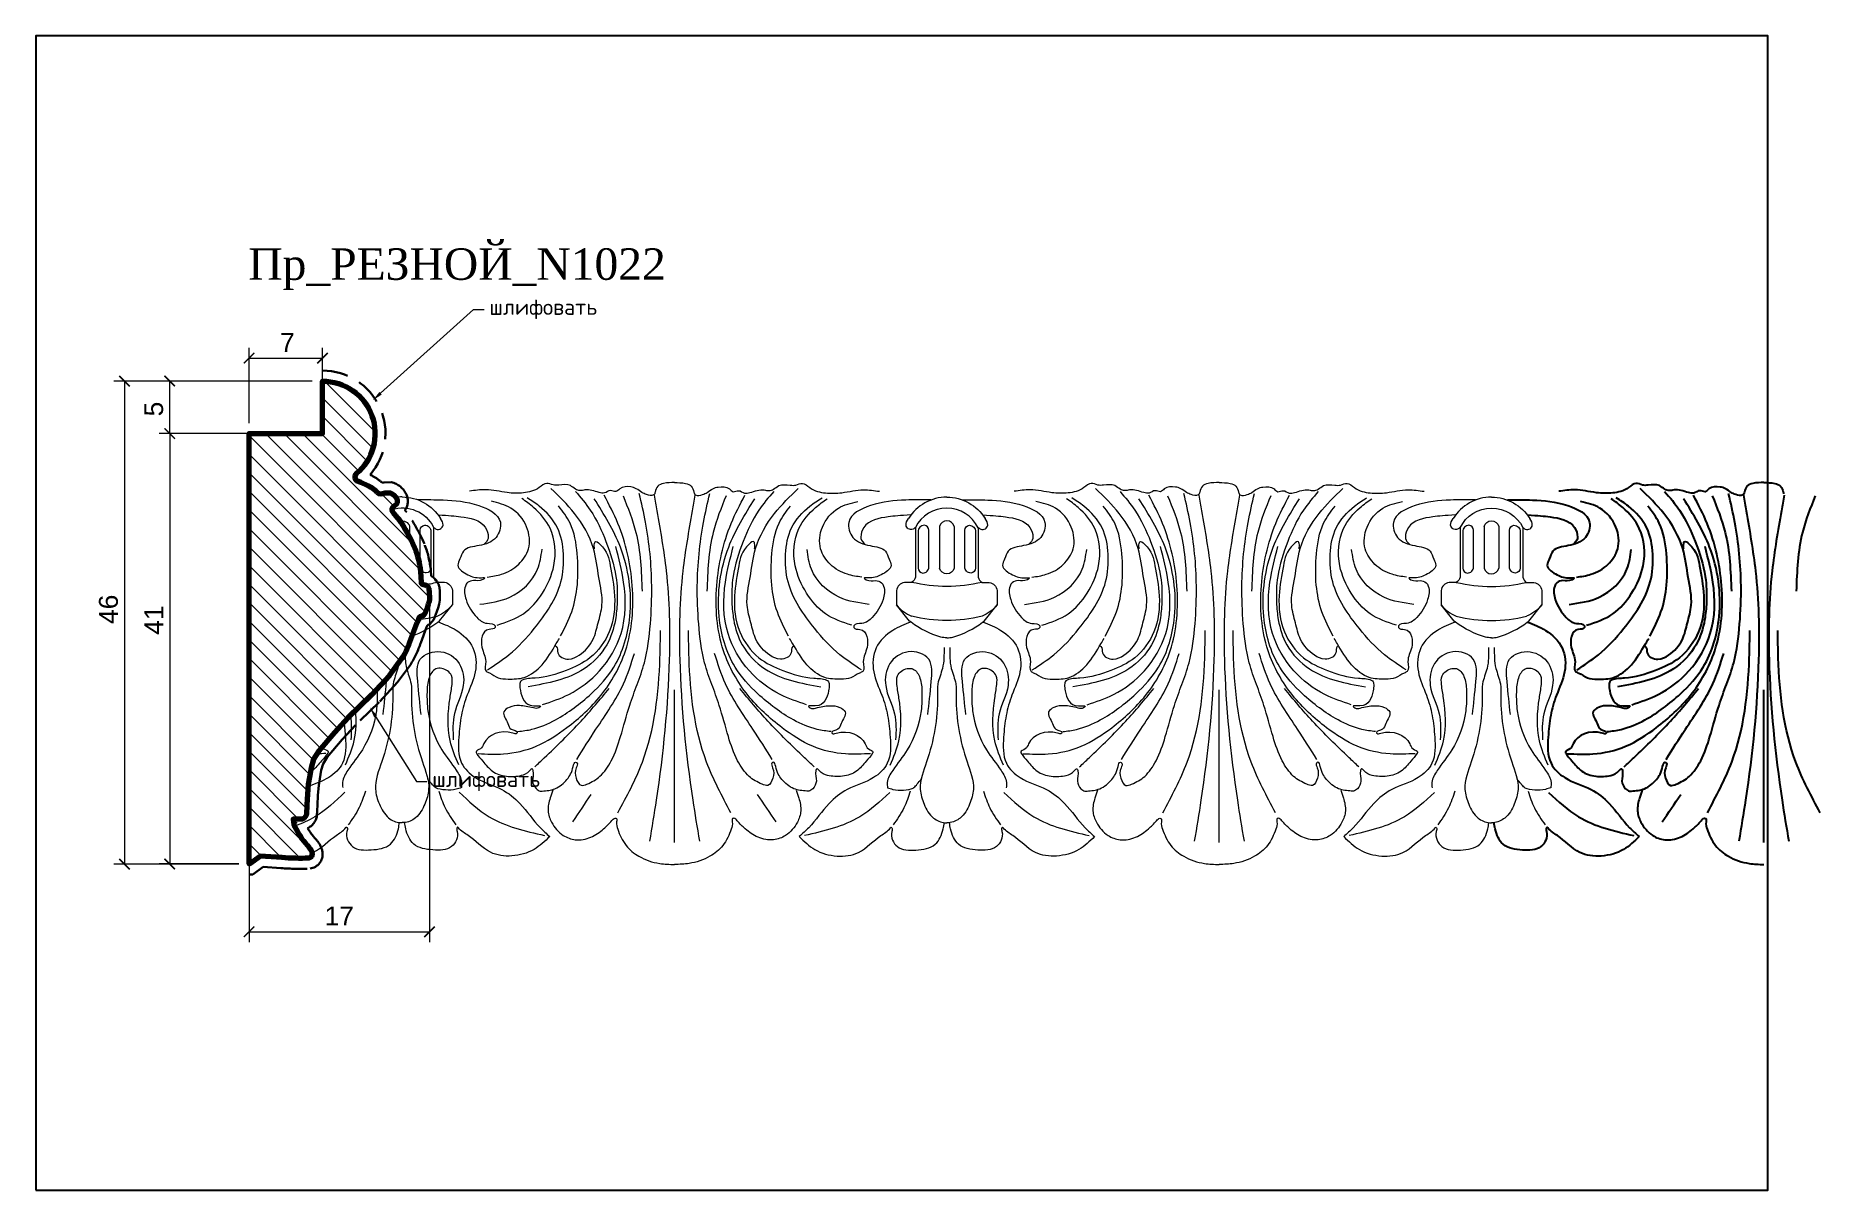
# Model space of a CAD drawing. Header units: millimetres. Extents: x 1308 to 1478, y 739 to 849.
import ezdxf
from ezdxf import colors
from ezdxf.entities.mleader import LeaderData, LeaderLine
from ezdxf.math import Vec2, Vec3

# ---------------------------------------------------------------- set-up
doc = ezdxf.new("R2010")
doc.units = ezdxf.units.MM
doc.linetypes.add('HIDDEN', pattern=[0.375, 0.25, -0.125])
for name, color, linetype, lineweight in [('0.15', 7, 'Continuous', 15), ('линия 50', 1, 'Continuous', 140), ('служебный слой РАЗМЕРЫ', 7, 'Continuous', 9)]:
    doc.layers.add(name, color=color, linetype=linetype, lineweight=lineweight)
doc.layers.add('Outside panel', color=7, linetype='Continuous', lineweight=18, true_color=0x7f5e57)
doc.layers.add('размеры в модели', color=7, linetype='Continuous')
doc.styles.add('ELECT', font='times.ttf')
doc.styles.get("Standard").update_dxf_attribs({"font": 'arial.ttf'})
doc.styles.add('ЕСКД профили текст', font='isocpeur.ttf')
doc.dimstyles.new('M_1', dxfattribs={"dimtxt": 1.8, "dimasz": 1, "dimexe": 1, "dimexo": 1, "dimgap": 0.6, "dimtad": 1, "dimdec": 0, "dimdsep": 46, "dimtxsty": 'Standard', "dimblk": 'ARCHTICK', "dimcen": -5, "dimclrd": 7, "dimclre": 7, "dimclrt": 7, "dimadec": 0, "dimazin": 0, "dimtfac": 1, "dimtdec": 0, "dimtmove": 0, "dimatfit": 3, "dimfxl": 1, "dimtolj": 1, "dimtzin": 0, "dimlwd": 5, "dimlwe": 5, "dimarcsym": 0})

msp = doc.modelspace()

# ---------------------------------------------------------------- texts
at = {"color": 7, "ltscale": 1000, "style": 'ELECT'}
msp.add_text('Пр_РЕЗНОЙ_N1022', height=3, dxfattribs=at).set_placement((1328.624079003243, 825.8210591102179))

# ---------------------------------------------------------------- blocks, each defined once
blk = doc.blocks.new('_ArchTick')
at = {"color": 0, "linetype": 'ByBlock', "const_width": 0.15}
blk.add_lwpolyline([(-0.5, -0.5), (0.5, 0.5)], dxfattribs=at)
blk = doc.blocks.new('*D6')
at = {"layer": 'Defpoints', "color": 0, "ltscale": 1000, "transparency": 16777216}
for p in [(1335.697560511075, 818.3571799195124), (1328.697555698524, 811.1747882952841), (1335.697560511075, 811.1747882953132)]:
    blk.add_point(p, dxfattribs=at)
at = {"layer": 'размеры в модели', "color": 7, "lineweight": 5, "ltscale": 1000, "transparency": 16777216}
for p, q in [((1328.697555698524, 812.1747882952841), (1328.697555698524, 819.3571799195124)), ((1328.697555698524, 818.3571799195124), (1335.697560511075, 818.3571799195124)), ((1335.697560511075, 812.1747882953132), (1335.697560511075, 819.3571799195124))]:
    blk.add_line(p, q, dxfattribs=at)
at = {"layer": 'размеры в модели', "color": 7, "lineweight": 5, "ltscale": 1000, "transparency": 16777216, "rotation": 180}
blk.add_blockref('_ArchTick', (1328.697555698524, 818.3571799195124), dxfattribs=at)
at = {"layer": 'размеры в модели', "color": 7, "lineweight": 5, "ltscale": 1000, "transparency": 16777216}
blk.add_blockref('_ArchTick', (1335.697560511075, 818.3571799195124), dxfattribs=at)
at = {"layer": 'размеры в модели', "color": 7, "ltscale": 1000, "transparency": 16777216, "insert": (1332.35722640478, 819.8571799195124), "char_height": 1.8, "attachment_point": 5}
blk.add_mtext('\\A1;7', dxfattribs=at)
blk = doc.blocks.new('*D5')
at = {"layer": 'Defpoints', "color": 0, "ltscale": 1000, "transparency": 16777216}
for p in [(1328.697555698524, 811.1747882953136), (1321.13938552055, 770.1747882953136), (1328.737224160763, 770.1747882953136)]:
    blk.add_point(p, dxfattribs=at)
at = {"layer": 'размеры в модели', "color": 7, "lineweight": 5, "ltscale": 1000, "transparency": 16777216}
for p, q in [((1327.697555698524, 811.1747882953136), (1320.13938552055, 811.1747882953136)), ((1321.13938552055, 811.1747882953136), (1321.13938552055, 770.1747882953136)), ((1327.737224160763, 770.1747882953136), (1320.13938552055, 770.1747882953136))]:
    blk.add_line(p, q, dxfattribs=at)
for p, rotation in [((1321.13938552055, 811.1747882953136), 90), ((1321.13938552055, 770.1747882953136), 270)]:
    blk.add_blockref('_ArchTick', p, dxfattribs=dict(at, rotation=rotation))
at = {"layer": 'размеры в модели', "color": 7, "ltscale": 1000, "transparency": 16777216, "insert": (1319.635702028053, 793.4006364123707), "char_height": 1.8, "attachment_point": 5, "rotation": 90}
blk.add_mtext('\\A1;41', dxfattribs=at)
blk = doc.blocks.new('*D4')
at = {"layer": 'Defpoints', "color": 0, "ltscale": 1000, "transparency": 16777216}
for p in [(1321.139385520491, 816.1747882953136), (1335.697560511075, 816.1747882953136), (1335.697560511075, 811.1747882953136)]:
    blk.add_point(p, dxfattribs=at)
at = {"layer": 'размеры в модели', "color": 7, "lineweight": 5, "ltscale": 1000, "transparency": 16777216}
for p, q in [((1334.697560511075, 816.1747882953136), (1320.139385520491, 816.1747882953136)), ((1321.139385520491, 811.1747882953136), (1321.139385520491, 816.1747882953136)), ((1334.697560511075, 811.1747882953136), (1320.139385520491, 811.1747882953136))]:
    blk.add_line(p, q, dxfattribs=at)
for p, rotation in [((1321.139385520491, 816.1747882953136), 90), ((1321.139385520491, 811.1747882953136), 270)]:
    blk.add_blockref('_ArchTick', p, dxfattribs=dict(at, rotation=rotation))
at = {"layer": 'размеры в модели', "color": 7, "ltscale": 1000, "transparency": 16777216, "insert": (1319.624037635089, 813.5098210974611), "char_height": 1.8, "attachment_point": 5, "rotation": 90}
blk.add_mtext('\\A1;5', dxfattribs=at)
blk = doc.blocks.new('*D3')
at = {"layer": 'Defpoints', "color": 0, "ltscale": 1000, "transparency": 16777216}
for p in [(1328.697555698524, 806.047034933239), (1345.886838803777, 795.5207837276757), (1345.886838803777, 763.7059279968889)]:
    blk.add_point(p, dxfattribs=at)
at = {"layer": 'размеры в модели', "color": 7, "lineweight": 5, "ltscale": 1000, "transparency": 16777216}
for p, q in [((1328.697555698524, 805.047034933239), (1328.697555698524, 762.7059279968889)), ((1345.886838803777, 794.5207837276757), (1345.886838803777, 762.7059279968889)), ((1328.697555698524, 763.7059279968889), (1345.886838803777, 763.7059279968889))]:
    blk.add_line(p, q, dxfattribs=at)
at = {"layer": 'размеры в модели', "color": 7, "lineweight": 5, "ltscale": 1000, "transparency": 16777216, "rotation": 180}
blk.add_blockref('_ArchTick', (1328.697555698524, 763.7059279968889), dxfattribs=at)
at = {"layer": 'размеры в модели', "color": 7, "lineweight": 5, "ltscale": 1000, "transparency": 16777216}
blk.add_blockref('_ArchTick', (1345.886838803777, 763.7059279968889), dxfattribs=at)
at = {"layer": 'размеры в модели', "color": 7, "ltscale": 1000, "transparency": 16777216, "insert": (1337.292197251179, 765.2096114893856), "char_height": 1.8, "attachment_point": 5}
blk.add_mtext('\\A1;17', dxfattribs=at)
blk = doc.blocks.new('*D2')
at = {"layer": 'Defpoints', "color": 0, "ltscale": 1000, "transparency": 16777216}
for p in [(1335.697560511075, 816.1747882953136), (1316.834222208312, 770.1432030343353), (1328.717389929644, 770.1432030343353)]:
    blk.add_point(p, dxfattribs=at)
at = {"layer": 'размеры в модели', "color": 7, "lineweight": 5, "ltscale": 1000, "transparency": 16777216}
for p, q in [((1334.697560511075, 816.1747882953136), (1315.834222208312, 816.1747882953136)), ((1316.834222208312, 816.1747882953136), (1316.834222208312, 770.1432030343353)), ((1327.717389929644, 770.1432030343353), (1315.834222208312, 770.1432030343353))]:
    blk.add_line(p, q, dxfattribs=at)
for p, rotation in [((1316.834222208312, 816.1747882953136), 90), ((1316.834222208312, 770.1432030343353), 270)]:
    blk.add_blockref('_ArchTick', p, dxfattribs=dict(at, rotation=rotation))
at = {"layer": 'размеры в модели', "color": 7, "ltscale": 1000, "transparency": 16777216, "insert": (1315.315190830413, 794.4285441238244), "char_height": 1.8, "attachment_point": 5, "rotation": 90}
blk.add_mtext('\\A1;46', dxfattribs=at)

# ---------------------------------------------------------------- dimensions: what is measured, and where the dimension line sits
at = {"layer": 'размеры в модели', "color": 0, "ltscale": 1000}
for base, p1, p2, picture, middle in [((1335.697560511075, 818.3571799195124), (1328.697555698524, 811.1747882952841), (1335.697560511075, 811.1747882953132), '*D6', (1332.35722640478, 818.3571799195124)), ((1345.886838803777, 763.7059279968889), (1328.697555698524, 806.047034933239), (1345.886838803777, 795.5207837276757), '*D3', (1337.292197251179, 763.7059279968889))]:
    dim = msp.add_linear_dim(base=base, p1=p1, p2=p2, dimstyle='M_1', override={"dimtxt": 1.8}, dxfattribs=at)
    dim.commit()
    dim.dimension.update_dxf_attribs({"geometry": picture, "text_midpoint": middle, "dimtype": 128})
for base, p1, p2, picture, middle in [((1316.834222208312, 770.1432030343353), (1335.697560511075, 816.1747882953132), (1328.717389929643, 770.1432030343349), '*D2', (1316.834222208312, 794.4285441238244)), ((1321.139385520491, 816.1747882953136), (1335.697560511075, 811.1747882953132), (1335.697560511075, 816.1747882953132), '*D4', (1321.139385520491, 813.5098210974611)), ((1321.13938552055, 770.1747882953136), (1328.697555698524, 811.1747882953132), (1328.737224160763, 770.1747882953132), '*D5', (1321.13938552055, 793.4006364123707))]:
    dim = msp.add_linear_dim(base=base, p1=p1, p2=p2, angle=90, dimstyle='M_1', override={"dimtxt": 1.8}, dxfattribs=at)
    dim.commit()
    dim.dimension.update_dxf_attribs({"geometry": picture, "text_midpoint": middle, "dimtype": 128})

# ---------------------------------------------------------------- hatches: boundary and pattern name
at = {"layer": 'Outside panel', "ltscale": 1000}
h = msp.add_hatch(dxfattribs=at)
h.set_pattern_fill('ANSI31', color=256, scale=10, angle=89.99999999999999)
h.set_pattern_definition([(135, (-91383.83935836986, -309576.84941463), (-0.8838834764831847, -0.8838834764831842), [])])
edge = h.paths.add_edge_path()
edge.add_arc((1339.221723328006, 807.0304354619802), 0.4439977482197052, 121.0564937258889, 224.9426275428702)
edge.add_line((1338.907455292949, 806.7167961747255), (1339.336178029665, 806.5476273333406))
edge.add_line((1339.336178029665, 806.5476273333406), (1340.018340838851, 806.2410705662551))
edge.add_arc((1337.66729246861, 802.1630483929985), 4.707195904682536, 404.4985970219389, 420.03582781795325, ccw=False)
edge.add_line((1341.024782849836, 805.4622833989779), (1341.298016484023, 805.4254732547197))
edge.add_line((1341.298016484023, 805.4254732547197), (1341.67713069783, 805.5264559460556))
edge.add_line((1341.67713069783, 805.5264559460556), (1342.13338570717, 805.538820343696))
edge.add_arc((1341.775704271055, 804.510542377735), 1.088710974057211, 383.2495807561565, 430.8200209673607, ccw=False)
edge.add_arc((1342.338045371998, 804.7266394126564), 0.4872972810609929, 325.02735833272317, 386.00530429771817, ccw=False)
edge.add_line((1342.737349350831, 804.4473278077421), (1342.369275942398, 804.1275052296332))
edge.add_arc((1342.562516197864, 803.9424619915299), 0.2675496146523271, 136.2413468212876, 198.8558433468693)
edge.add_arc((1345.098865723598, 805.3744003944666), 3.176019479618597, 208.5604050064422, 227.177239723199)
edge.add_arc((1329.921376269671, 794.0022831511669), 15.85100486646868, 383.35523249323296, 394.78349774223665, ccw=False)
edge.add_arc((1336.289181547483, 797.056015589762), 8.798783307532359, 366.40666098069994, 381.5372907167325, ccw=False)
edge.add_line((1345.033016044192, 798.0378231000141), (1345.084421445743, 797.0005855200216))
edge.add_arc((1345.33758952819, 797.0231627258108), 0.2541727919525064, 185.0960834151827, 234.0957161749282)
edge.add_line((1345.188534235767, 796.8172833242788), (1345.441166831424, 796.7749352621831))
edge.add_line((1345.441166831424, 796.7749352621831), (1345.558493928995, 796.732050146813))
edge.add_arc((1345.106678352935, 795.9648623417816), 0.8903451257790905, 408.17559089865955, 419.5051332007667, ccw=False)
edge.add_arc((1345.284734676137, 796.2349698632243), 0.5722955389019398, 374.50383427011604, 403.42114161089347, ccw=False)
edge.add_line((1345.838791661325, 796.3782983007477), (1345.871098149579, 796.0531666840179))
edge.add_line((1345.871098149579, 796.0531666840179), (1345.886838803777, 795.552368988654))
edge.add_line((1345.886838803777, 795.552368988654), (1345.880244766373, 795.3960479570305))
edge.add_line((1345.880244766373, 795.3960479570305), (1345.842921047657, 795.1397013655733))
edge.add_line((1345.842921047657, 795.1397013655733), (1345.76393001906, 794.8794730965383))
edge.add_line((1345.76393001906, 794.8794730965383), (1345.65562743782, 794.5597442101207))
edge.add_line((1345.655627437878, 794.5597442101207), (1345.42853349751, 793.9809004627386))
edge.add_line((1345.42853349751, 793.9809004627386), (1345.319719382922, 793.8560870898873))
edge.add_line((1345.319719382922, 793.8560870898873), (1344.972591582929, 793.7181470436844))
edge.add_line((1344.972591582929, 793.7181470436844), (1344.890005364618, 793.6349964692126))
edge.add_line((1344.890005364618, 793.6349964692126), (1344.806606822833, 793.3759623376172))
edge.add_line((1344.806606822833, 793.3759623376172), (1344.684559676749, 793.110782057709))
edge.add_line((1344.684559676749, 793.110782057709), (1344.115256319415, 791.5711054355706))
edge.add_arc((1335.193536627932, 794.6215659436639), 9.428806476102835, 328.54174347076093, 341.1237256675729, ccw=False)
edge.add_line((1343.236502880824, 789.7008865780299), (1342.074366655968, 788.1131530487546))
edge.add_line((1342.07436665591, 788.1131530487546), (1340.379865644569, 786.2725996048175))
edge.add_line((1340.379865644569, 786.2725996048175), (1338.114973711792, 784.0956827871487))
edge.add_line((1338.114973711792, 784.0956827871487), (1336.834388864063, 782.7026142985778))
edge.add_line((1336.834388864063, 782.7026142985778), (1335.347777081315, 780.9423240222022))
edge.add_line((1335.347777081257, 780.9423240222022), (1334.833904064155, 780.1400803593206))
edge.add_line((1334.833904064155, 780.1400803593206), (1334.604911459621, 779.3324967510052))
edge.add_line((1334.604911459679, 779.3324967510052), (1334.467353839205, 778.452134327752))
edge.add_line((1334.467353839205, 778.452134327752), (1334.347503397741, 777.782083744205))
edge.add_line((1334.347503397741, 777.782083744205), (1334.264440396288, 776.7927644344381))
edge.add_line((1334.264440396288, 776.7927644344381), (1334.208481052028, 775.8108172712018))
edge.add_line((1334.208481052028, 775.8108172712018), (1334.170004647178, 774.8709689785246))
edge.add_arc((1333.63041355689, 774.9905044717234), 0.5526728497231203, 261.94263010771203, 347.50900506876684, ccw=False)
edge.add_line((1333.55294839905, 774.4432874872218), (1332.889821682194, 774.4432874872218))
edge.add_arc((1335.120990767737, 774.5960244948728), 2.236390860735268, 183.9161326928073, 209.850604045606)
edge.add_arc((1340.309537954407, 777.2570663233855), 8.065735451111221, 207.8998821250498, 223.0870225464196)
edge.add_arc((1333.48515271868, 770.9303321548141), 1.240760976891718, 369.2892428217096, 401.180765718574, ccw=False)
edge.add_arc((1334.33045269061, 771.0983192523345), 0.3805624642577679, 281.8886788537351, 364.86800376632095, ccw=False)
edge.add_arc((1333.495219573157, 790.447773585176), 19.74300472935502, 265.12343912520925, 272.65238364215816, ccw=False)
edge.add_line((1331.816880142793, 770.7762354526421), (1329.759028410434, 770.9186591315884))
edge.add_line((1329.759028410434, 770.9186591315884), (1328.737224160763, 770.1747882953132))
edge.add_line((1328.737224160763, 770.1747882953132), (1328.697555698524, 770.1747882953132))
edge.add_line((1328.697555698524, 770.1747882953132), (1328.697555698524, 811.1747882953132))
edge.add_line((1328.697555698524, 811.1747882953132), (1335.697560511075, 811.1747882953132))
edge.add_line((1335.697560511075, 811.1747882953132), (1335.697560511075, 816.1747882953132))
edge.add_arc((1335.697560511075, 811.1747882953714), 4.999999999941792, 309.7366685903604, 450, ccw=False)

# ---------------------------------------------------------------- linework, layer by layer
at = {"color": 7, "ltscale": 1000}
for p, q in [((1472.993100493983, 772.2223983788208), (1472.993100494215, 786.7732576365743)), ((1473.001883604633, 772.222399503713), (1472.998156449652, 786.7732582841054))]:
    msp.add_line(p, q, dxfattribs=at)
at = {"color": 6, "ltscale": 1000}
msp.add_lwpolyline([(1308.375779815698, 739.0793765252602), (1473.375779815698, 739.0793765252602), (1473.375779815698, 849.0793765252602), (1308.375779815698, 849.0793765252602)], close=True, dxfattribs=at)
at = {"color": 7, "ltscale": 1000}
for points in [[(1471.100607500364, 805.439387744751), (1470.986986235319, 805.3265137178169), (1470.322104700328, 805.3703132359005), (1469.891275802813, 805.5528897217519), (1469.343241373263, 805.9178857058796), (1468.833558600814, 806.0830365769143), (1467.766522304573, 805.8954364905294), (1467.402719200541, 805.6376629826191), (1466.886943174246, 805.7313845320532), (1466.323854823084, 805.5086192411181), (1465.807720370194, 805.5555585096517), (1464.4510752975, 805.7976332656035), (1463.996231810841, 805.7408037833447), (1463.560026512783, 805.8734582377292), (1463.067189795616, 806.2144351312818), (1461.967895096004, 806.2522691236445), (1461.437065148213, 806.2712646135988), (1460.811610550572, 806.4227575704499), (1460.110169491916, 806.0249511946677), (1458.604777337237, 805.5123869417512), (1457.047413310804, 805.5428425206846), (1455.001872114091, 805.8175706808033), (1453.466013689711, 805.6706303620231)], [(1461.616361431265, 790.9623224750321), (1461.73635144527, 790.8886854746597), (1461.880438980133, 790.2820856972176), (1462.263597126072, 789.8351422276392), (1462.910557325882, 789.6834922832713), (1463.917019509197, 790.0585354686409), (1465.23531292444, 791.5678134863192), (1465.725640654866, 793.143026262398), (1466.081916798092, 794.8232636894609), (1465.793024875176, 797.4650496767063), (1465.276531995576, 800.2098194771606), (1463.463968156324, 803.559305204828), (1461.218424858944, 805.948969234938)], [(1472.993100494565, 806.5117694941218), (1471.947569800494, 806.421344682567), (1471.394158970401, 806.1618443119733), (1471.145769264967, 805.5861710759855), (1471.100607500364, 805.439387744751)], [(1472.993100494448, 806.5117694941218), (1474.038654316169, 806.4216124947925), (1474.59213159834, 806.1622538870361), (1474.840668752509, 805.5866442941988), (1474.885868113673, 805.4398725357823)], [(1448.582808281713, 804.8723488227042), (1450.959535752376, 804.8411083061583), (1454.337349005811, 804.3098625382918), (1456.401528391008, 802.7158112597463), (1455.995072509348, 801.2781195511852), (1454.368890555645, 800.4967926639874), (1452.898624218022, 799.9653899086334), (1452.554893009317, 799.2153035378942), (1452.367077416809, 798.6214197495647), (1453.305438526393, 797.7151307963577), (1454.619072394631, 797.4338091604222), (1454.931620480213, 797.4025686439054), (1454.738428486929, 797.2502907494709), (1453.840211168117, 797.1642615885285), (1453.286441911197, 796.9675562258853), (1453.077120716403, 796.6355276210161), (1453.134827415644, 795.3559223451812), (1454.162078347592, 793.6584162908766), (1455.149543915828, 793.0858828052806), (1455.900089432787, 792.8489886375537), (1455.900089432787, 792.6910591924025), (1455.327323560556, 792.5135063072012), (1454.652406078018, 790.7996735509296), (1455.010115928086, 789.4481679908567), (1455.069973187474, 788.5140922465871), (1455.368184204632, 788.35506388879), (1456.203676850488, 787.897916230424), (1457.138453693082, 787.7787627027064), (1458.689724465785, 787.9377910604744), (1460.380064799403, 789.1500486902005), (1461.732408751453, 791.1574481089701), (1462.030978195555, 791.6543136099281)], [(1465.372590352035, 800.1991443257939), (1465.368647658335, 800.7102956910312), (1465.42492065085, 800.8597478101074), (1465.873670883429, 800.6448318951807), (1466.871172399213, 798.579661068994), (1467.279061987716, 795.7250000045387), (1466.779415163164, 792.2896421034748), (1464.956456949189, 789.8233681635975), (1462.685465356055, 788.597766594663), (1459.709806863753, 787.869187514174), (1458.502267299871, 787.6834712780183), (1458.378251660568, 787.6062334181552), (1458.270006795949, 787.2503427102274), (1458.31660226751, 786.6779662120898), (1458.672519984026, 785.7033876877031), (1459.585791224334, 785.239175590912), (1460.220564916217, 785.1617807435032), (1460.084004342159, 785.0423132407523), (1459.563927195453, 785.0226898007895), (1458.867504110745, 785.1795203332949), (1458.229504578467, 785.2481238795954), (1457.248490691021, 785.0815601208524), (1456.748127013048, 784.6501584157741), (1457.130568305682, 783.5405706241072), (1457.447775938152, 783.0057141433281), (1458.002620475087, 782.6688189252673), (1457.98290700647, 782.619367856496), (1457.606200541089, 782.619367856496), (1454.84452279082, 781.623282041859), (1454.509035396342, 781.1286143661928), (1454.093977273744, 780.8254714650029), (1454.142006451915, 780.7138533382604), (1454.732693659327, 779.9639239549797), (1455.658509834389, 779.006771045264), (1456.983613357133, 778.5281160966188), (1458.420546011253, 778.6078657567778), (1459.218762279907, 779.0705079783729), (1459.442420542891, 779.2460200257701), (1459.522349697723, 779.0705079783729), (1459.485790174174, 778.0624911121486), (1459.824503408814, 777.337208769568), (1460.211604248452, 777.1114607156996), (1460.405154668446, 777.1114607156996), (1461.614844792475, 777.3372087695097), (1462.760376536822, 778.2077045681581), (1463.357156998198, 779.4650176161595), (1463.582965821446, 779.8680045800793), (1463.711999434698, 779.7873129948202), (1463.647482627955, 779.3359738746585), (1463.631353426445, 778.3365913220841), (1464.115229475963, 777.6595041481414), (1464.647851557424, 777.7671975868798), (1465.896610192209, 778.5179119076856), (1466.981209397036, 780.0006590344929), (1467.864014367759, 782.3047648661232), (1468.732840696885, 785.281091258621), (1469.44395927661, 787.2815832265114), (1470.128195853624, 789.327130612648), (1470.695226898486, 793.036117761214), (1470.824618938448, 796.6776002760962), (1470.231064317468, 802.7167531846717), (1469.637509696837, 805.4667035732346)], [(1454.310825429344, 780.6780601837017), (1456.715868609677, 780.6483895423517), (1459.834180929884, 781.3903125620491), (1462.753924856381, 783.1537533745795), (1465.990876415464, 786.2281969670948), (1468.324234255077, 790.4721975838984), (1468.970477601466, 796.6845077270045), (1467.598778607393, 802.606233970575), (1466.299481807462, 805.2929183886081)], [(1455.15456188966, 797.4901676801019), (1456.524827177007, 797.7639539150332), (1458.148141716909, 798.7120015485489), (1459.07575002564, 800.1867423118019), (1458.906931048212, 802.2723215155929), (1457.388993959128, 804.0630781567233), (1455.543096436373, 804.7123785396616)], [(1455.192555120168, 788.6685679663133), (1457.245264850742, 790.1045328121327), (1459.639913656702, 792.5932559673602), (1462.175424157129, 797.0499746737696), (1462.417720608832, 799.6931735487233), (1461.839936762768, 802.187391267209), (1460.103000957821, 804.2571147314666), (1458.944924278836, 805.0359298184558)], [(1456.111919614556, 792.9152373709876), (1458.612304297927, 794.004416785021), (1460.407663655653, 795.9692725858695), (1461.500506674591, 798.5832717820522), (1461.137778850691, 802.1439057241587), (1459.561418208945, 804.1291699026406), (1458.460331375896, 804.9706230100637)], [(1458.088642883999, 782.7802800644931), (1459.410520566347, 782.9920562290281), (1461.667175091407, 783.9016419201143), (1465.048931038658, 786.3708986228376), (1467.21812944808, 788.9197479982031), (1468.74000923098, 793.7494690522944), (1467.833906524884, 800.3613124339536), (1465.350726323155, 804.9648144717139)], [(1463.550348991714, 805.6632519484192), (1464.972227724455, 803.8646459312804), (1466.466150224394, 800.8787433000325), (1467.417056268732, 797.5441713867986), (1467.533186520635, 795.0816651473797), (1467.359349569258, 793.4301564365378), (1466.547513085952, 791.054464295732), (1464.38369107719, 788.7560100148476), (1459.059979250374, 787.0407643709259)], [(1462.142090473742, 791.886184177034), (1463.199449248914, 794.1796148572976), (1463.73923986447, 796.7429070845465), (1463.718092688894, 799.7308505535111), (1463.039949365961, 802.6363755744751), (1461.948540053982, 804.2718715583251)], [(1468.086597350844, 805.2549274087287), (1469.311699823196, 801.7569314871143), (1469.906688150902, 796.1601694100464)], [(1471.06655696344, 805.2943312762), (1471.316380375833, 803.8115841494218), (1472.203128040022, 798.0805977427153), (1472.495962656638, 789.642204565338), (1471.258673676009, 776.2613732945101), (1470.626767397811, 772.3376272185924)], [(1474.91995580513, 805.2948247939566), (1474.670512201916, 803.8120137243168), (1473.78523253994, 798.0808003681814), (1473.494559399736, 789.6423324589778), (1474.735275795403, 776.2618185546235), (1475.368187107797, 772.3382344681231)], [(1477.899925413261, 805.2561842346258), (1476.675718981143, 801.7578746217696), (1476.082164265168, 796.1609603240431)], [(1454.456000405549, 794.9005001970727), (1457.302628431888, 795.5764729947186), (1459.951965622557, 798.2521987018627), (1460.374732087785, 800.1392896771649)], [(1460.418058029911, 785.3442002418378), (1462.924535967129, 786.3170519034538), (1465.865785495913, 788.5731195539629), (1467.900932318251, 792.1149149936318), (1468.150755730643, 797.0268975082363), (1467.394833813141, 800.4054259270997)], [(1450.499255268787, 793.2196938970519), (1452.200507009587, 792.4259236834405), (1453.778456782409, 790.7472948348659), (1454.020113191171, 788.4772468820374), (1453.253754404093, 786.2635479550445), (1452.704405695386, 784.3238183411813), (1452.456123954104, 782.2457791393317), (1452.723875219071, 779.7686592410828), (1454.041874528117, 778.3922077805546), (1456.546629481669, 777.2589746848316), (1458.273002963, 775.9284946142507), (1460.21322497127, 773.626026302918), (1461.122703855228, 772.7777483605241)], [(1467.616341515513, 775.0459759143923), (1469.94253082103, 779.8769528686462), (1471.614591392874, 789.7976222102225), (1471.664412704715, 792.3987484298341)], [(1478.377919156756, 775.0473541858009), (1476.050492488615, 779.8777351358367), (1474.375890824896, 789.7979758591027), (1474.325403244653, 792.3990892317888)], [(1463.687984845437, 780.1322145763479), (1465.522412713803, 783.0008475300492), (1468.133909675478, 787.3359009084743), (1469.184458343265, 790.229965840459)], [(1459.689376541599, 779.4132117346089), (1460.601572501891, 780.2824516330656), (1464.102326114615, 783.7807615296551), (1466.783716283458, 786.8905273141208)], [(1452.493690324784, 776.9883850798578), (1455.348506566555, 774.6586238962991), (1460.622351412148, 772.8815339184584)], [(1461.416993252304, 777.1927802510836), (1461.157850745552, 776.4505432563237), (1460.967884592897, 775.2247846998434), (1461.296203453279, 774.1373321484934), (1462.411268927575, 772.8903802767963), (1463.55930965878, 772.4732644359974), (1465.037461383919, 772.7165950920244), (1466.255036895582, 773.516132531593), (1467.022428467822, 774.2943196684864), (1467.350747328204, 774.524306385305), (1467.47261240736, 774.4894551558464), (1467.48981688912, 774.1940046431482), (1467.594119059806, 773.4814382896511), (1468.391976901748, 771.93244242941), (1469.617796227521, 770.8999355100605), (1471.596670057344, 770.2175107603762), (1472.993100493866, 770.1299117241797), (1472.997760041104, 770.1299117241797)], [(1463.305901979515, 774.1754801158604), (1465.080831015202, 776.799055550764)]]:
    msp.add_spline(points, degree=3, dxfattribs=at)
for points, knots in [([(1450.4744073414, 803.4185603146834), (1451.520927126472, 803.3677690470868), (1452.844610459822, 803.2322386292435), (1454.858822397142, 802.8998800015761), (1455.329318355023, 801.3572373516727), (1455.173151154489, 800.9169562735406), (1454.880303141847, 800.6401710875725), (1454.835086052492, 800.6024798293292)], [0, 0, 0, 0, 1.059960521990603, 2.633749224499352, 3.23269479880992, 3.648888026279081, 3.724523652289306, 3.724523652289306, 3.724523652289306, 3.724523652289306]), ([(1461.122703855228, 772.7777483605241), (1460.652157984394, 772.3272610511558), (1459.643258456559, 771.3613691754217), (1457.576983689749, 770.7844338532232), (1455.167223526583, 771.092533854644), (1453.765923275216, 772.7274319979115), (1452.67546274322, 773.2610760867756), (1452.362741872737, 773.6844688404162), (1452.19923448034, 773.536357641271), (1452.515434293378, 772.8499269383246), (1451.841115708881, 771.457481473677), (1449.95293555241, 771.4539919985618), (1448.041680962382, 771.7326913407232), (1447.444418989773, 773.1716036444341), (1447.32926834172, 773.907361001875), (1447.29893934268, 774.1082225106875)], [0, 0, 0, 0, 1.22365319609993, 2.623640347434239, 3.928188809638126, 5.628033051819509, 6.377682376272624, 6.419805265586657, 6.46616871036114, 6.703969243148592, 7.668595626869912, 8.807610128940487, 10.02275243964195, 11.0595638399057, 11.44950961451036, 11.44950961451036, 11.44950961451036, 11.44950961451036])]:
    msp.add_open_spline(points, degree=3, knots=knots, dxfattribs=at)
at = {"layer": '0.15', "color": 7, "ltscale": 1000}
for p, q in [((1343.992429795919, 802.3260619323919), (1343.991275652206, 801.2708545078276)), ((1394.471164504135, 802.3131319684544), (1394.473467489075, 798.352480299196)), ((1395.877978198998, 802.3131319684544), (1395.873655098443, 798.3452678638205)), ((1446.347993256768, 802.313131968047), (1446.352316357264, 798.345267863413)), ((1447.754806951631, 802.3131319680324), (1447.752503966633, 798.352480298774)), ((1369.224087850667, 772.2223995045424), (1369.227815005881, 786.7732582849349)), ((1369.232870961318, 772.2223983796503), (1369.232870961318, 786.7732576374037)), ((1421.112985727621, 772.2223983794756), (1421.112985727737, 786.7732576372291)), ((1421.112985727679, 772.2223983794756), (1421.112985727796, 786.7732576372291))]:
    msp.add_line(p, q, dxfattribs=at)
for points in [[(1338.992672440956, 807.4107901537427, 0.4871177139459307), (1338.907455292949, 806.7167961747255), (1339.336178029665, 806.5476273333406), (1340.018340838851, 806.2410705662551, -0.06789801061720327), (1341.024782849836, 805.4622833989779), (1341.298016484023, 805.4254732547197), (1341.67713069783, 805.5264559460556), (1342.13338570717, 805.538820343696, -0.2105983495741227), (1342.776005489006, 804.9402970267329, -0.2725279132079076), (1342.737349350831, 804.4473278077421), (1342.369275942398, 804.1275052296332, 0.280214158289903), (1342.309324709768, 803.8559931147829, 0.08141040703846797), (1342.940021367755, 803.044917451356, -0.04990658585557869), (1344.473623555281, 800.2861079590148, -0.06611591261370689), (1345.033016044192, 798.0378231000141), (1345.084421445743, 797.0005855200216, 0.2171196056196714), (1345.188534235767, 796.8172833242788), (1345.441166831424, 796.7749352621831), (1345.558493928995, 796.732050146813, -0.04947476211427744), (1345.700404997227, 796.6283403857597, -0.1268494306147959), (1345.838791661325, 796.3782983007477), (1345.871098149579, 796.0531666840179), (1345.886838803777, 795.552368988654), (1345.880244766373, 795.3960479570305), (1345.842921047657, 795.1397013655733), (1345.76393001906, 794.8794730965383), (1345.655627437878, 794.5597442101207), (1345.42853349751, 793.9809004627386), (1345.319719382922, 793.8560870898873), (1344.972591582929, 793.7181470436844), (1344.890005364618, 793.6349964692126), (1344.806606822833, 793.3759623376172), (1344.684559676749, 793.110782057709), (1344.115256319357, 791.5711054355706, -0.0549544746483481), (1343.236502880824, 789.7008865780299), (1342.07436665591, 788.1131530487546), (1340.379865644569, 786.2725996048175), (1338.114973711792, 784.0956827871487), (1336.834388864063, 782.7026142985778), (1335.347777081257, 780.9423240222022), (1334.833904064155, 780.1400803593206), (1334.604911459679, 779.3324967510052), (1334.467353839205, 778.452134327752), (1334.347503397741, 777.782083744205), (1334.264440396288, 776.7927644344381), (1334.208481052028, 775.8108172712018), (1334.170004647178, 774.8709689785246, -0.391726474351537), (1333.55294839905, 774.4432874872218), (1332.889821682194, 774.4432874872218, 0.1136459834122531), (1333.181310416618, 773.4828828968093, 0.06636356889067728), (1334.418994084361, 771.7472948868744, -0.1400581972186783), (1334.709642405574, 771.130613977577, -0.3787629511564695), (1334.408852682227, 770.7259199632317, -0.03286304056442381), (1331.816880142793, 770.7762354526421), (1329.759028410434, 770.9186591315884), (1328.737224160763, 770.1747882953132), (1328.697555698524, 770.1747882953132), (1328.697555698524, 811.1747882953132), (1335.697560511075, 811.1747882953132), (1335.697560511075, 816.1747882953132, -0.7019212616585072), (1338.893860975466, 807.3298353253267)], [(1343.292106778954, 805.1387376572457, 0.0353777084968289), (1342.67703784398, 805.0896038029096, 0.0353777084968289)], [(1343.292106778954, 805.1387376572457, -0.2556505553589752), (1346.948166058934, 803.0908449350609)], [(1395.172928344644, 805.1254485533209, 0.2556505553589752), (1391.515820422279, 803.0794290751583)], [(1395.172928344644, 805.1254485533209, -0.2556505553589752), (1398.830036266892, 803.0794290751583)], [(1447.05304311118, 805.1254485529134, 0.2556505553589752), (1443.395935188932, 803.079429074809)], [(1447.05304311118, 805.1254485529134, -0.2556505553589752), (1450.710151033545, 803.0794290746926)], [(1342.296148809324, 803.9360006359129, -0.3720627078371637), (1346.278299446752, 802.2358852635152)], [(1343.06304026693, 802.8335993710716, -0.4321159903160818), (1343.992429795919, 802.3260619323919)], [(1398.148215517587, 802.1954653813227, 0.6270803597475134), (1392.185248956328, 802.2241263475225)], [(1395.877978198998, 802.3131319684544, 0.7721825559998234), (1394.471164504135, 802.3131319684544)], [(1444.077755938179, 802.1954653809589, -0.6270803597475134), (1450.040722499438, 802.2241263470569)], [(1446.347993256768, 802.313131968047, -0.7721825559998234), (1447.754806951631, 802.3131319680324)], [(1346.278299446752, 802.2358852635152), (1346.27587114846, 797.4958327726708, 0.2053084891741226), (1346.639946074236, 797.0106836790874)], [(1392.185248956328, 802.2241263475225), (1392.185248956328, 797.4840732346711, -0.2053084891741226), (1391.820925539661, 796.9991107179594)], [(1398.16060773296, 802.2241263475225), (1398.16060773296, 797.4840732346711, 0.2053084891741226), (1398.524931149626, 796.9991107179594)], [(1444.065363722922, 802.2241263470569), (1444.065363722981, 797.4840732342054, -0.2053084891741226), (1443.701040306314, 796.9991107174937)], [(1450.040722499438, 802.2241263470569), (1450.04072249938, 797.4840732342054, 0.2053084891741226), (1450.405045916046, 796.9991107174937)], [(1395.877978198998, 798.3610744368416, -0.7721825559998234), (1394.471164504135, 798.3610744368416)], [(1446.34799325671, 798.3610744364341, 0.7721825559998234), (1447.754806951572, 798.3610744364196)], [(1345.316004292294, 796.7643306310565, 0.02294539720255221), (1346.639946074236, 797.0106836790874)], [(1346.639946074352, 797.0106836790874), (1347.322864936967, 797.0017846772753, -0.3461177299774437), (1348.081495475966, 796.2282911979783), (1348.071436197275, 794.8644146091028, -0.1229547354639756), (1346.638287955324, 793.7740258335907)], [(1391.820925539545, 796.9991107179594), (1391.13800220763, 796.9905615721873, 0.3461177299774437), (1390.378975512529, 796.2174568358532), (1390.388336084794, 794.853575272653, 0.1229547354639756), (1391.820925539661, 793.762452447736)], [(1398.524931149394, 796.9991107179594, -0.1156953294714904), (1391.820925539661, 796.9991107179594)], [(1398.524931149626, 796.9991107179594), (1399.207854481541, 796.9905615721873, -0.3461177299774437), (1399.966881176642, 796.2174568358532), (1399.957520604377, 794.853575272653, -0.1229547354639756), (1398.52493114951, 793.762452447736)], [(1443.701040306081, 796.9991107175956), (1443.018116974166, 796.990561571838, 0.3461177299774437), (1442.259090279065, 796.2174568355185), (1442.268450851272, 794.8535752723183, 0.1229547354639756), (1443.701040306139, 793.7624524473722)], [(1443.701040306314, 796.9991107175956, 0.1156953294714904), (1450.405045916046, 796.9991107174937)], [(1450.405045916163, 796.9991107174937), (1451.087969248078, 796.9905615717071, -0.3461177299774437), (1451.846995943179, 796.2174568353585), (1451.837635370855, 794.8535752721582, -0.1229547354639756), (1450.405045915988, 793.7624524472703)], [(1344.253563407005, 791.9135706466259, 0.07086039540632008), (1346.697118494845, 793.2031867652331), (1346.845161310059, 793.3214174188106), (1348.071436197275, 794.8644146091028)], [(1395.172928344644, 791.7258276616703, -0.05207896063776871), (1394.588264038332, 791.7719665208351, -0.08124607490239523), (1391.761802570731, 793.1916435927924), (1391.613820343755, 793.3099500722237), (1390.388336084794, 794.853575272653)], [(1395.172928344644, 791.7258276616703, 0.05207896063776871), (1395.75759265084, 791.7719665208351, 0.08124607490239523), (1398.584054118441, 793.1916435927924), (1398.732036345416, 793.3099500722237), (1399.957520604377, 794.853575272653)], [(1447.053043110947, 791.7258276612629, -0.05207896063776871), (1446.468378804751, 791.7719665204277, -0.08124607490239523), (1443.641917337209, 793.1916435924286), (1443.493935110233, 793.3099500718745), (1442.268450851272, 794.8535752723183)], [(1447.053043110947, 791.7258276612629, 0.05207896063776871), (1447.63770741726, 791.7719665204131, 0.08124607490239523), (1450.464168884919, 793.1916435923267), (1450.612151111894, 793.3099500717581), (1451.837635370855, 794.8535752721582)], [(1344.847170114295, 793.4703658140716, 0.03096710575817188), (1346.638287955324, 793.7740258335907)], [(1398.524931149394, 793.762452447736, -0.1156953294714904), (1391.820925539661, 793.762452447736)], [(1443.701040306256, 793.7624524473722, 0.1156953294714904), (1450.405045915988, 793.7624524472703)]]:
    msp.add_lwpolyline(points, format="xyb", dxfattribs=at)
for points in [[(1346.018400812416, 801.845873945007), (1346.016613536583, 798.3571009477528, -0.3604992360851063), (1345.581883335439, 797.8975793081408, -0.4301313309416107), (1344.994744185835, 798.4951660438164), (1344.996531461667, 801.9839390410853, -0.3604992360851063), (1345.435819916787, 802.4479053294999, -0.4301313309416107)], [(1392.444947756314, 801.8339819358152), (1392.444947756314, 798.3452084807577, 0.3604992360851063), (1392.879442490415, 797.885464191997, 0.4301313309416107), (1393.466887702827, 798.482750061703), (1393.466887702827, 801.971523516775, 0.3604992360851063), (1393.027836992242, 802.4357147889168, 0.4301313309416107)], [(1397.900908932857, 801.8339819358152), (1397.900908932857, 798.3452084807577, -0.3604992360851063), (1397.466414198814, 797.885464191997, -0.4301313309416107), (1396.878968986344, 798.482750061703), (1396.878968986344, 801.971523516775, -0.3604992360851063), (1397.31801969693, 802.4357147889168, -0.4301313309416107)], [(1444.325062522908, 801.8339819354514), (1444.32506252285, 798.3452084803939, 0.3604992360851063), (1444.759557256893, 797.8854641916187, 0.4301313309416107), (1445.347002469363, 798.4827500613101), (1445.347002469422, 801.9715235163821, 0.3604992360851063), (1444.907951758836, 802.4357147885385, 0.4301313309416107)], [(1449.781023699452, 801.8339819353641), (1449.781023699394, 798.3452084803066, -0.3604992360851063), (1449.346528965292, 797.8854641915459, -0.4301313309416107), (1448.759083752881, 798.4827500612664), (1448.759083752939, 801.9715235163385, -0.3604992360851063), (1449.198134463524, 802.4357147884657, -0.4301313309416107)]]:
    msp.add_lwpolyline(points, format="xyb", close=True, dxfattribs=at)
for points in [[(1367.339828841457, 805.4403573980599), (1367.226149766775, 805.3275415933676), (1366.561290757218, 805.3716817201857), (1366.130555449006, 805.5544788928746), (1365.582708076294, 805.9197555835635), (1365.073109976551, 806.0851675400845), (1364.005977714154, 805.898114114003), (1363.642042602132, 805.6405270138857), (1363.126314656529, 805.7345127797089), (1362.563112257933, 805.5120359844805), (1362.047001919429, 805.5592396591601), (1360.690481038135, 805.8020093837331), (1360.235608497587, 805.7454129222533), (1359.799471214948, 805.8782908243811), (1359.306809242535, 806.2195201502109), (1358.207534069381, 806.2579172990736), (1357.676713922479, 806.2771847272452), (1357.051337015768, 806.4289980805115), (1356.349692255677, 806.0315511005974), (1354.844037715298, 805.5197581174943), (1353.286689495271, 805.5510115197903), (1351.24128930848, 805.8267875612291), (1349.705355809023, 805.6806340719559)], [(1357.848167511122, 790.9681527452703), (1357.968119785608, 790.8944542844474), (1358.111896544415, 790.2877807714904), (1358.494825673941, 789.8406410711395), (1359.141708099702, 789.688659713247), (1360.148362283082, 790.0631872453887), (1361.467428718646, 791.5717897119393), (1361.958563355915, 793.1467510895964), (1362.315700226998, 794.826805778248), (1362.028161711594, 797.4687394162684), (1361.513075027335, 800.2137734524658), (1359.702227345504, 803.5641873051864), (1357.457908552209, 805.9550013988555)], [(1369.232870961492, 806.5117694949367), (1368.18729408069, 806.4218803137992), (1367.633750382764, 806.162663485964), (1367.385065796272, 805.5871175739376), (1367.339828841457, 805.4403573980599)], [(1369.232870961259, 806.5117694949658), (1370.278401655331, 806.4213446833819), (1370.831812485423, 806.1618443127591), (1371.080202190857, 805.5861710767713), (1371.12536395546, 805.4393877455659)], [(1371.12536395546, 805.4393877455659), (1371.238985220505, 805.3265137186318), (1371.903866755496, 805.3703132367154), (1372.334695653011, 805.5528897225086), (1372.882730082561, 805.9178857066363), (1373.39241285501, 806.083036577671), (1374.459449151251, 805.895436491257), (1374.823252255283, 805.6376629833467), (1375.339028281578, 805.7313845328099), (1375.90211663274, 805.5086192418748), (1376.41825108563, 805.5555585103502), (1377.774896158324, 805.797633266302), (1378.229739644983, 805.7408037840141), (1378.665944943041, 805.8734582384277), (1379.158781660208, 806.2144351319803), (1380.25807635982, 806.2522691243139), (1380.788906307611, 806.271264614239), (1381.414360905252, 806.4227575710902), (1382.115801963908, 806.0249511952788), (1383.621194118587, 805.5123869423333), (1385.17855814502, 805.5428425212376), (1387.224099341733, 805.8175706813272), (1388.759957766113, 805.6706303625178)], [(1380.609610024327, 790.9623224756724), (1380.489620010321, 790.8886854753291), (1380.345532475458, 790.2820856978578), (1379.96237432952, 789.8351422283085), (1379.315414129709, 789.6834922839698), (1378.308951946394, 790.0585354693394), (1376.990658531151, 791.5678134870177), (1376.500330800842, 793.1430262630965), (1376.1440546575, 794.8232636901594), (1376.432946580531, 797.4650496774339), (1376.949439460132, 800.2098194778591), (1378.7620032995, 803.5593052054974), (1381.00754659688, 805.9489692355783)], [(1419.220492733595, 805.4393877453913), (1419.106871468666, 805.3265137184571), (1418.441989933559, 805.370313236599), (1418.01116103616, 805.5528897223921), (1417.463126606493, 805.9178857064908), (1416.953443834162, 806.0830365775546), (1415.886407538037, 805.8954364911406), (1415.522604434005, 805.6376629832012), (1415.00682840771, 805.7313845326935), (1414.443740056431, 805.5086192417584), (1413.927605603541, 805.5555585102338), (1412.570960530964, 805.7976332661856), (1412.116117044188, 805.7408037839268), (1411.679911746131, 805.8734582383404), (1411.187075028847, 806.2144351318639), (1410.087780329352, 806.2522691241975), (1409.556950381444, 806.2712646141226), (1408.931495783803, 806.422757571032), (1408.230054725263, 806.0249511952206), (1406.724662570701, 805.512386942275), (1405.167298544151, 805.5428425212085), (1403.121757347439, 805.817570681269), (1401.585898923175, 805.6706303625178)], [(1409.736246664728, 790.9623224756142), (1409.856236678734, 790.8886854752127), (1410.000324213597, 790.2820856977996), (1410.383482359535, 789.8351422282212), (1411.030442559346, 789.6834922838534), (1412.036904742661, 790.058535469223), (1413.355198157904, 791.5678134869013), (1413.84552588833, 793.1430262629801), (1414.201802031555, 794.823263690043), (1413.912910108524, 797.4650496773174), (1413.396417228923, 800.2098194777427), (1411.583853389555, 803.55930520541), (1409.338310092407, 805.948969235491)], [(1421.112985727796, 806.5117694947912), (1420.067455033957, 806.4213446832655), (1419.514044203748, 806.1618443126135), (1419.265654498198, 805.5861710766549), (1419.220492733595, 805.4393877453913)], [(1421.112985728028, 806.5117694947912), (1422.158516421867, 806.4213446832655), (1422.711927252076, 806.1618443125844), (1422.960316957626, 805.5861710766258), (1423.005478722229, 805.4393877453913)], [(1423.005478722229, 805.4393877453913), (1423.119099987158, 805.3265137184571), (1423.783981522265, 805.3703132365408), (1424.214810419664, 805.5528897223339), (1424.762844849331, 805.9178857064326), (1425.272527621662, 806.0830365774964), (1426.339563917787, 805.8954364910533), (1426.703367021819, 805.637662983143), (1427.219143048114, 805.7313845325771), (1427.782231399393, 805.508619241642), (1428.298365852283, 805.5555585101174), (1429.65501092486, 805.7976332660401), (1430.109854411636, 805.7408037837813), (1430.546059709694, 805.8734582381949), (1431.038896426977, 806.2144351317183), (1432.138191126473, 806.2522691240229), (1432.66902107438, 806.271264613948), (1433.294475672021, 806.4227575708283), (1433.995916730561, 806.024951195046), (1435.501308885123, 805.5123869420422), (1437.058672911673, 805.5428425209466), (1439.104214108385, 805.817570680978), (1440.640072532649, 805.6706303621977)], [(1432.489724790863, 790.9623224754396), (1432.369734776858, 790.8886854750381), (1432.225647241994, 790.282085697625), (1431.842489096056, 789.8351422280466), (1431.195528896245, 789.6834922837079), (1430.18906671293, 790.0585354691066), (1428.870773297687, 791.5678134867849), (1428.380445567378, 793.1430262628637), (1428.024169424036, 794.8232636899265), (1428.313061347184, 797.465049677201), (1428.829554226901, 800.2098194776263), (1430.642118066269, 803.5593052052645), (1432.887661363417, 805.9489692352872)], [(1344.821742087322, 804.8848542715932), (1347.198453241912, 804.852396177208), (1350.575993898277, 804.3194200474463), (1352.639356390642, 802.7243115124802), (1352.232164042256, 801.286828217264), (1350.605582033237, 800.506334514932), (1349.135043654427, 799.9756850371414), (1348.790928226616, 799.2257748560442), (1348.602808415842, 798.6319873623943), (1349.540705116418, 797.7252178118724), (1350.854194692987, 797.4432232467734), (1351.166726733161, 797.4118226180653), (1350.973456754302, 797.2596437146058), (1350.075195481255, 797.1740747157819), (1349.52132552613, 796.9776530713061), (1349.311834262637, 796.6457317438835), (1349.368885420914, 795.3660970731798), (1350.395266596879, 793.6680649877453), (1351.382438730401, 793.0950257051081), (1352.132862789509, 792.8577470689124), (1352.132781883305, 792.6998176444831), (1351.559925127029, 792.5225582068015), (1350.884129747701, 790.8090714312202), (1351.241147183417, 789.4573827960921), (1351.300525914132, 788.5232765099136), (1351.598655422986, 788.364095401419), (1352.433913765428, 787.9065197856326), (1353.368629443878, 787.7868873934713), (1354.919981482159, 787.9451210245534), (1356.61094262551, 789.1565125448906), (1357.964314777822, 791.1632189032898), (1358.263138723745, 791.6599313839033)], [(1361.609127902495, 800.2030490924299), (1361.605447068763, 800.7142024104178), (1361.661796617274, 800.8636256816026), (1362.110436690924, 800.6484799030513), (1363.106880102376, 798.5827983343552), (1363.513307213154, 795.7279286853664), (1363.011900542722, 792.2928272008648), (1361.18767911191, 789.8274874741837), (1358.916059949155, 788.6030494802326), (1355.940028601046, 787.8759949057057), (1354.732394054485, 787.6908973085156), (1354.608338862843, 787.613722991191), (1354.499911692063, 787.2578877831038), (1354.546213932754, 786.685487489558), (1354.901632332429, 785.7107267586907), (1355.814665640075, 785.2460468599384), (1356.449399599758, 785.1683268322886), (1356.312777841184, 785.0489293043429), (1355.792690709768, 785.029572299034), (1355.096348059549, 785.1867595839358), (1354.458383756293, 785.255689964215), (1353.477284667966, 785.0896287943397), (1352.976700051408, 784.6584834788737), (1353.35857285927, 783.548699910687), (1353.675506446696, 783.0136809966571), (1354.230178321664, 782.6765015796336), (1354.210439522238, 782.6270606164107), (1353.833733106218, 782.62725360068), (1351.071545430063, 781.6325827061883), (1350.735804664622, 781.1380869634377), (1350.32059129835, 780.8351567335703), (1350.368563289008, 780.7235140164194), (1350.958866235054, 779.9732821263824), (1351.884191945381, 779.0156550526663), (1353.209050082321, 778.5363213249875), (1354.64602340334, 778.6153348435109), (1355.444476575776, 779.0775680834122), (1355.668224723031, 779.2529655290928), (1355.748063953779, 779.0774125575481), (1355.710988034447, 778.0694145528178), (1356.049329667305, 777.3439587848188), (1356.436314806993, 777.1180124513849), (1356.629865201376, 777.1179132967591), (1357.839670816156, 777.3430416046103), (1358.985648359358, 778.2129504406112), (1359.583072855672, 779.4699575969062), (1359.80908809679, 779.8728288275815), (1359.938080355361, 779.7920711497936), (1359.873332339059, 779.3407651404195), (1359.85669116252, 778.3413909818555), (1360.340220281225, 777.664056010246), (1360.872897463338, 777.7714765760393), (1362.122040520375, 778.521551067468), (1363.207399184535, 780.0037423666145), (1364.091384417679, 782.3073956406952), (1364.961735385423, 785.2832765485728), (1365.673878710786, 787.2834039525987), (1366.359163118479, 789.3286005403716), (1366.928094178857, 793.0372967159128), (1367.059351709391, 796.6787124662878), (1366.468890984961, 802.7181686565091), (1365.876745223719, 805.4684227583857)], [(1350.537363907741, 780.6876343816912), (1352.94239157224, 780.6567316563669), (1356.061083565652, 781.3970570877063), (1358.981730508105, 783.1590019031937), (1362.220256659853, 786.2317868231257), (1364.555788367008, 790.4745915190942), (1365.205214154394, 796.6865697807443), (1363.836549001931, 802.6089979596945), (1362.538628743216, 805.2963476464138)], [(1351.389712989865, 797.4993074313315), (1352.760118356393, 797.7723916523901), (1354.383918361807, 798.7196075480824), (1355.312282048817, 800.1938729101603), (1355.144531522248, 802.2795383251432), (1353.62751202525, 804.0710723604934), (1351.781947376858, 804.7213182994383)], [(1351.423186967568, 788.6776894114373), (1353.476632064278, 790.1126024790501), (1355.872555512538, 792.6000985447827), (1358.410348828136, 797.0555177409769), (1358.653999341372, 799.6985921421947), (1358.077493342524, 802.1931055282403), (1356.341618071379, 804.2637185417916), (1355.183940526284, 805.0431268016619)], [(1352.344726882362, 792.9238872744245), (1354.845669217128, 794.0117856148499), (1356.642034921981, 795.975721407005), (1357.736216932255, 798.5891604038698), (1357.375313245178, 802.1499797018405), (1355.799969848198, 804.136051179019), (1354.69931423054, 804.9780682556375)], [(1354.316257820068, 782.7879186355203), (1355.638243820471, 782.9990175829662), (1357.895364024163, 783.9074470853302), (1361.278384511777, 786.3749710125776), (1363.4488883954, 788.922708787366), (1364.973242213204, 793.7516495586533), (1364.070526829873, 800.3639562631652), (1361.589705298142, 804.9687298138087)], [(1359.789686007844, 805.6680895203826), (1361.210643139853, 803.8687553200798), (1362.70303578542, 800.8820877539038), (1363.652233425481, 797.547029135334), (1363.767102136462, 795.0844637263144), (1363.59241915082, 793.433044287689), (1362.779365722508, 791.0577683571537), (1360.614366514561, 788.760422889718), (1355.289776677218, 787.047904773608)], [(1358.374369772919, 791.891744998451), (1359.432903318968, 794.1846336998206), (1359.974007021356, 796.7476490595072), (1359.954390552546, 799.7356029699367), (1359.277735800086, 802.6414750180193), (1358.187164485174, 804.2775299090936)], [(1364.325724589708, 805.2574411439346), (1365.549034900916, 801.7588180693492), (1366.141155965928, 796.16175191808)], [(1367.305703997565, 805.2953183924474), (1367.554767775535, 803.8124434772981), (1368.438579376623, 798.0810035476388), (1368.72709102109, 789.6424614603093), (1367.482947290595, 776.2622658003747), (1366.849030985915, 772.3388439607734)], [(1371.159414492384, 805.2943312770149), (1370.909591079992, 803.8115841502076), (1370.022843415569, 798.0805977435302), (1369.730008798953, 789.6422045661529), (1370.967297779349, 776.261373295325), (1371.599204057547, 772.3376272193782)], [(1376.853381103672, 800.1991443264924), (1376.857323797372, 800.7102956917297), (1376.801050804857, 800.859747810835), (1376.352300572278, 800.6448318958792), (1375.354799056378, 798.5796610697216), (1374.946909467875, 795.7250000052663), (1375.446556292543, 792.2896421041733), (1377.269514506403, 789.823368164296), (1379.540506099536, 788.5977665953324), (1382.516164591721, 787.8691875148143), (1383.72370415572, 787.6834712786294), (1383.847719795023, 787.6062334187372), (1383.955964659526, 787.2503427108095), (1383.909369188081, 786.677966212701), (1383.553451471449, 785.7033876883143), (1382.640180231141, 785.2391755915232), (1382.005406539374, 785.1617807441435), (1382.141967113315, 785.0423132413925), (1382.662044260022, 785.0226898014007), (1383.358467344846, 785.1795203339061), (1383.996466877124, 785.2481238801774), (1384.977480764454, 785.0815601214344), (1385.477844442426, 784.650158416327), (1385.095403149793, 783.5405706246893), (1384.778195517323, 783.0057141439102), (1384.223350980272, 782.6688189258493), (1384.243064449005, 782.619367857078), (1384.619770914269, 782.619367857078), (1387.381448664655, 781.623282042412), (1387.716936059016, 781.1286143667458), (1388.131994181731, 780.8254714655268), (1388.083965003443, 780.7138533387842), (1387.493277796031, 779.9639239555327), (1386.567461620969, 779.006771045817), (1385.242358098225, 778.5281160972008), (1383.805425444105, 778.6078657573889), (1383.007209175452, 779.070507978955), (1382.783550912467, 779.2460200263813), (1382.703621757635, 779.070507978955), (1382.7401812813, 778.0624911127888), (1382.401468046544, 777.33720877015), (1382.014367206906, 777.1114607163399), (1381.820816786912, 777.1114607163399), (1380.611126662883, 777.33720877015), (1379.465594918653, 778.2077045688275), (1378.868814457161, 779.4650176168288), (1378.643005634029, 779.8680045807778), (1378.513972020777, 779.7873129954896), (1378.578488827519, 779.335973875357), (1378.59461802903, 778.3365913227535), (1378.110741979395, 777.6595041488108), (1377.578119898051, 777.7671975875783), (1376.32936126315, 778.5179119084132), (1375.244762058439, 780.0006590352205), (1374.361957087833, 782.3047648668799), (1373.49313075859, 785.2810912593777), (1372.782012178981, 787.2815832272972), (1372.097775601967, 789.3271306134338), (1371.530744557222, 793.0361177619707), (1371.40135251726, 796.677600276882), (1371.99490713824, 802.7167531854284), (1372.588461758987, 805.4667035740204)], [(1374.13937410498, 805.2549274094854), (1372.914271632511, 801.7569314879001), (1372.319283304689, 796.1601694108613)], [(1387.915146026015, 780.6780601842256), (1385.510102845798, 780.6483895429337), (1382.391790525591, 781.3903125626312), (1379.47204659921, 783.153753375278), (1376.235095040127, 786.2281969677933), (1373.901737200515, 790.4721975846551), (1373.255493854358, 796.6845077277612), (1374.627192848315, 802.6062339713026), (1375.926489648362, 805.2929183893357)], [(1384.137328571476, 782.7802800650752), (1382.815450889011, 782.9920562296393), (1380.558796364068, 783.9016419207546), (1377.177040416933, 786.370898623536), (1375.007842007511, 788.9197479989307), (1373.485962224611, 793.7494690530511), (1374.392064930824, 800.3613124347103), (1376.875245132669, 804.9648144724415)], [(1378.67562246411, 805.6632519491177), (1377.253743731369, 803.8646459319789), (1375.759821231313, 800.878743300731), (1374.808915187092, 797.5441713875261), (1374.692784935072, 795.0816651481364), (1374.866621886333, 793.4301564372654), (1375.678458369639, 791.0544642964887), (1377.842280378401, 788.756010015546), (1383.165992205217, 787.0407643715662)], [(1380.083880981849, 791.8861841777034), (1379.026522206794, 794.179614857967), (1378.486731591354, 796.7429070852158), (1378.507878766814, 799.7308505541805), (1379.186022089747, 802.6363755751445), (1380.277431401842, 804.2718715589654)], [(1387.033416335424, 788.6685679668371), (1384.980706604849, 790.1045328127148), (1382.58605779889, 792.5932559679422), (1380.050547298462, 797.049974674439), (1379.808250846992, 799.6931735493636), (1380.386034693056, 802.1873912678493), (1382.122970498003, 804.2571147321069), (1383.281047176988, 805.0359298190378)], [(1393.643163174111, 804.8723488231699), (1391.266435703448, 804.841108306653), (1387.888622450013, 804.3098625388157), (1385.824443064816, 802.7158112603283), (1386.230898946476, 801.2781195517673), (1387.857080900063, 800.4967926645113), (1389.327347237802, 799.9653899091572), (1389.671078446274, 799.2153035383599), (1389.858894038898, 798.6214197500885), (1388.920532929198, 797.7151307968816), (1387.60689906096, 797.4338091609461), (1387.294350975611, 797.4025686444584), (1387.487542968895, 797.2502907500239), (1388.385760287707, 797.1642615890523), (1388.93952954451, 796.9675562264092), (1389.148850739421, 796.6355276215108), (1389.091144040063, 795.3559223456759), (1388.063893108116, 793.6584162914005), (1387.07642753988, 793.0858828058044), (1386.32588202292, 792.8489886380776), (1386.32588202292, 792.6910591929263), (1386.898647895036, 792.5135063077541), (1387.573565377574, 790.7996735514535), (1387.215855527505, 789.4481679914097), (1387.155998268117, 788.5140922471401), (1386.85778725096, 788.355063889343), (1386.022294605104, 787.8979162310061), (1385.087517762393, 787.7787627032594), (1383.53624698969, 787.9377910610856), (1381.845906656188, 789.1500486908408), (1380.493562704138, 791.1574481096395), (1380.194993260036, 791.6543136105684)], [(1386.114051841152, 792.9152373715406), (1383.613667157664, 794.0044167856031), (1381.818307800055, 795.9692725864807), (1380.725464781117, 798.5832717826925), (1381.088192605133, 802.143905724799), (1382.664553246879, 804.1291699032517), (1383.765640079928, 804.9706230106749)], [(1387.071409566048, 797.4901676806548), (1385.701144278701, 797.7639539156153), (1384.077829738799, 798.712001549131), (1383.150221430184, 800.1867423124131), (1383.319040407496, 802.272321516175), (1384.836977496696, 804.0630781573054), (1386.682875019451, 804.7123785401855)], [(1396.702693514944, 804.8723488231699), (1399.079420985723, 804.8411083065948), (1402.457234239158, 804.3098625387574), (1404.521413624472, 802.7158112602701), (1404.114957742695, 801.2781195517091), (1402.488775788992, 800.4967926644531), (1401.018509451253, 799.965389909099), (1400.674778242781, 799.2153035383599), (1400.486962650157, 798.6214197500303), (1401.425323759857, 797.7151307968234), (1402.738957628095, 797.4338091608879), (1403.051505713443, 797.4025686444002), (1402.85831372016, 797.2502907499656), (1401.960096401348, 797.1642615889941), (1401.406327144661, 796.967556226351), (1401.197005949634, 796.6355276215108), (1401.254712648992, 795.3559223456468), (1402.281963581056, 793.6584162914005), (1403.269429149175, 793.0858828058044), (1404.019974666251, 792.8489886380194), (1404.019974666251, 792.6910591928681), (1403.447208794019, 792.5135063076959), (1402.772291311481, 790.7996735514243), (1403.130001161549, 789.4481679913515), (1403.189858420938, 788.514092247111), (1403.488069438095, 788.3550638892848), (1404.323562083951, 787.8979162309479), (1405.258338926778, 787.7787627032012), (1406.809609699365, 787.9377910609983), (1408.499950032867, 789.1500486907826), (1409.852293985034, 791.1574481095231), (1410.150863429019, 791.6543136105101)], [(1413.492475585499, 800.199144326376), (1413.488532891683, 800.7102956916715), (1413.544805884314, 800.8597478107185), (1413.993556116893, 800.6448318957628), (1414.991057632677, 798.5796610696052), (1415.39894722118, 795.7250000051499), (1414.899300396512, 792.2896421040568), (1413.076342182652, 789.8233681641796), (1410.805350589635, 788.597766595245), (1407.829692097333, 787.869187514727), (1406.622152533335, 787.683471278513), (1406.498136894032, 787.606233418679), (1406.389892029529, 787.2503427107222), (1406.436487500974, 786.6779662126428), (1406.792405217489, 785.703387688256), (1407.705676457797, 785.239175591465), (1408.340450149681, 785.1617807440853), (1408.203889575623, 785.0423132413343), (1407.683812428917, 785.0226898013425), (1406.987389344209, 785.1795203338479), (1406.34938981193, 785.2481238801192), (1405.368375924485, 785.0815601213471), (1404.868012246628, 784.6501584162979), (1405.250453539145, 783.5405706245729), (1405.567661171732, 783.0057141437937), (1406.122505708667, 782.6688189257911), (1406.102792239933, 782.6193678569907), (1405.726085774553, 782.6193678569907), (1402.9644080244, 781.6232820423538), (1402.628920630039, 781.1286143666875), (1402.213862507324, 780.8254714654977), (1402.261891685612, 780.713853338726), (1402.852578893024, 779.9639239554745), (1403.77839506797, 779.0067710457879), (1405.103498590714, 778.5281160971717), (1406.54043124495, 778.6078657573307), (1407.338647513603, 779.0705079788968), (1407.562305776471, 779.2460200263231), (1407.642234931303, 779.0705079788968), (1407.605675407638, 778.0624911127306), (1407.944388642394, 777.3372087700918), (1408.331489482149, 777.1114607162817), (1408.525039902026, 777.1114607162817), (1409.734730026172, 777.3372087700918), (1410.880261770402, 778.207704568711), (1411.477042231778, 779.4650176167415), (1411.70285105491, 779.8680045806905), (1411.831884668161, 779.7873129954023), (1411.767367861419, 779.3359738752697), (1411.751238659908, 778.3365913226662), (1412.23511470966, 777.6595041487526), (1412.767736790887, 777.7671975874619), (1414.016495425789, 778.5179119082968), (1415.1010946305, 780.000659035104), (1415.983899601222, 782.3047648667634), (1416.852725930348, 785.2810912592613), (1417.563844510074, 787.2815832271517), (1418.248081087087, 789.3271306133174), (1418.815112131833, 793.0361177618543), (1418.944504171795, 796.6776002767656), (1418.350949550932, 802.716753185312), (1417.757394930068, 805.4667035738748)], [(1402.43071066304, 780.6780601841674), (1404.835753843141, 780.6483895428755), (1407.954066163347, 781.390312562573), (1410.873810089844, 783.1537533751616), (1414.110761648928, 786.2281969676769), (1416.44411948854, 790.4721975845387), (1417.090362834813, 796.6845077276157), (1415.71866384074, 802.6062339711862), (1414.419367040693, 805.2929183892193)], [(1403.274447123007, 797.4901676805966), (1404.644712410354, 797.7639539155571), (1406.268026950256, 798.7120015490727), (1407.195635258871, 800.1867423123549), (1407.026816281676, 802.2723215161168), (1405.508879192592, 804.0630781572472), (1403.662981669604, 804.7123785401855)], [(1403.312440353631, 788.6685679668371), (1405.365150084323, 790.1045328125983), (1407.759798890165, 792.593255967884), (1410.295309390593, 797.0499746743226), (1410.537605842062, 799.6931735493054), (1409.959821996115, 802.1873912677329), (1408.222886191168, 804.2571147320195), (1407.0648095123, 805.0359298189505)], [(1404.231804848019, 792.9152373715115), (1406.732189531391, 794.0044167855449), (1408.527548889, 795.9692725863933), (1409.620391907938, 798.5832717826052), (1409.257664084038, 802.1439057247117), (1407.681303442176, 804.1291699031935), (1406.580216609127, 804.9706230105876)], [(1406.208528117462, 782.780280065017), (1407.530405799927, 782.9920562295811), (1409.787060324987, 783.9016419206673), (1413.168816272122, 786.3708986234196), (1415.338014681543, 788.9197479988143), (1416.859894464444, 793.7494690529347), (1415.953791758231, 800.3613124345939), (1413.470611556619, 804.9648144723251)], [(1411.670234225177, 805.6632519490013), (1413.092112957802, 803.8646459318625), (1414.586035457858, 800.8787433006728), (1415.536941501963, 797.5441713874388), (1415.653071753983, 795.08166514802), (1415.479234802722, 793.430156437149), (1414.667398319416, 791.0544642963723), (1412.503576310653, 788.7560100154296), (1407.179864483955, 787.0407643714498)], [(1410.261975707206, 791.886184177587), (1411.319334482261, 794.1796148578796), (1411.859125097701, 796.7429070851576), (1411.837977922241, 799.7308505541223), (1411.159834599308, 802.6363755750572), (1410.068425287212, 804.271871558878)], [(1416.206482584308, 805.254927409369), (1417.431585056544, 801.7569314877546), (1418.026573384366, 796.1601694106866)], [(1419.186442196788, 805.2943312768402), (1419.43626560918, 803.8115841500621), (1420.323013273486, 798.0805977433847), (1420.615847890218, 789.6422045660365), (1419.378558909706, 776.2613732951504), (1418.746652631507, 772.3376272192327)], [(1423.039529259036, 805.2943312768402), (1422.789705846644, 803.811584150033), (1421.902958182338, 798.0805977433847), (1421.610123565373, 789.6422045660365), (1422.847412545652, 776.2613732951504), (1423.479318823851, 772.3376272192036)], [(1428.733495870325, 800.1991443262596), (1428.737438564141, 800.7102956915551), (1428.68116557151, 800.8597478106021), (1428.232415338931, 800.6448318956463), (1427.234913823148, 798.5796610694888), (1426.827024234644, 795.7250000050917), (1427.326671059196, 792.2896421039695), (1429.149629272939, 789.8233681640631), (1431.420620865956, 788.5977665950704), (1434.396279358258, 787.8691875145232), (1435.60381892214, 787.6834712782802), (1435.72783456156, 787.6062334184462), (1435.836079426062, 787.2503427104893), (1435.789483954617, 786.67796621241), (1435.433566237985, 785.7033876880232), (1434.520294997677, 785.2391755912613), (1433.885521305911, 785.1617807438815), (1434.022081879852, 785.0423132411306), (1434.542159026558, 785.0226898011097), (1435.238582111382, 785.1795203336442), (1435.876581643661, 785.2481238798864), (1436.85759553099, 785.0815601210852), (1437.357959208963, 784.650158416036), (1436.975517916329, 783.54057062434), (1436.658310283859, 783.0057141435609), (1436.103465746808, 782.6688189255583), (1436.123179215425, 782.6193678567579), (1436.499885680805, 782.6193678567579), (1439.261563431191, 781.6232820420628), (1439.597050825436, 781.1286143663965), (1440.012108948034, 780.8254714651775), (1439.964079769863, 780.713853338435), (1439.373392562451, 779.9639239551834), (1438.447576387505, 779.0067710454969), (1437.122472864761, 778.5281160969098), (1435.685540210525, 778.6078657570979), (1434.887323941872, 779.0705079786931), (1434.663665679003, 779.2460200260903), (1434.583736524171, 779.0705079786931), (1434.62029604772, 778.0624911124978), (1434.281582812964, 777.3372087699172), (1433.89448197321, 777.111460716078), (1433.700931553332, 777.111460716078), (1432.491241429187, 777.3372087699172), (1431.345709684956, 778.2077045685655), (1430.748929223697, 779.465017616596), (1430.523120400449, 779.868004580545), (1430.394086787197, 779.7873129952568), (1430.458603593939, 779.3359738751242), (1430.47473279545, 778.3365913225207), (1429.990856745815, 777.659504148578), (1429.458234664471, 777.7671975873454), (1428.209476029686, 778.5179119081804), (1427.124876824859, 780.0006590350167), (1426.242071854253, 782.3047648666761), (1425.373245525127, 785.281091259174), (1424.662126945401, 787.2815832270935), (1423.977890368504, 789.3271306132592), (1423.410859323758, 793.036117761796), (1423.281467283912, 796.6776002767074), (1423.875021904892, 802.7167531852538), (1424.468576525756, 805.4667035738166)], [(1426.019488871516, 805.2549274092817), (1424.794386399164, 801.7569314876964), (1424.199398071458, 796.1601694106575)], [(1439.795260792434, 780.6780601838764), (1437.390217612217, 780.6483895425845), (1434.271905292127, 781.3903125623401), (1431.35216136563, 783.1537533750161), (1428.115209806663, 786.2281969675605), (1425.781851967051, 790.4721975844514), (1425.135608620894, 796.6845077275575), (1426.507307614967, 802.606233971128), (1427.806604415131, 805.292918389132)], [(1436.017443337896, 782.7802800647842), (1434.695565655547, 782.9920562293773), (1432.438911130605, 783.9016419204927), (1429.057155183469, 786.3708986232741), (1426.887956774048, 788.9197479987561), (1425.366076991148, 793.7494690528474), (1426.272179697593, 800.3613124344774), (1428.755359899205, 804.9648144722087)], [(1430.555737230647, 805.6632519488849), (1429.133858498022, 803.864645931746), (1427.639935997966, 800.8787433005564), (1426.689029953628, 797.5441713873515), (1426.572899701725, 795.0816651479327), (1426.746736652869, 793.4301564370908), (1427.558573136175, 791.0544642962559), (1429.722395144938, 788.7560100153132), (1435.04610697152, 787.0407643712169)], [(1431.963995748385, 791.8861841774124), (1430.90663697333, 794.179614857705), (1430.366846357891, 796.742907084983), (1430.387993533583, 799.7308505539477), (1431.0661368564, 802.6363755749117), (1432.157546168612, 804.2718715587034)], [(1438.91353110196, 788.6685679665461), (1436.860821371269, 790.1045328123655), (1434.466172565426, 792.5932559676512), (1431.930662065231, 797.049974674148), (1431.688365613762, 799.6931735491307), (1432.266149459592, 802.1873912675583), (1434.003085264656, 804.2571147318158), (1435.161161943524, 805.0359298187468)], [(1445.52327794088, 804.8723488227624), (1443.146550470101, 804.8411083062456), (1439.768737216666, 804.3098625384664), (1437.704557831352, 802.7158112599791), (1438.111013713013, 801.2781195514181), (1439.737195666832, 800.4967926641621), (1441.207462004455, 799.965389908808), (1441.551193213043, 799.2153035380688), (1441.739008805551, 798.6214197497102), (1440.800647695967, 797.7151307965032), (1439.487013827729, 797.4338091605969), (1439.174465742148, 797.4025686441091), (1439.367657735431, 797.2502907496746), (1440.265875054243, 797.1642615887031), (1440.819644311163, 796.96755622606), (1441.028965505957, 796.6355276211907), (1440.971258806716, 795.3559223453267), (1439.944007874652, 793.6584162910804), (1438.956542306532, 793.0858828055134), (1438.205996789457, 792.8489886377283), (1438.205996789457, 792.6910591926062), (1438.778762661572, 792.513506307434), (1439.45368014411, 790.7996735511333), (1439.095970294042, 789.4481679910605), (1439.036113034654, 788.5140922468199), (1438.737902017379, 788.3550638889938), (1437.902409371523, 787.8979162306568), (1436.967632528813, 787.7787627029393), (1435.41636175611, 787.9377910607654), (1433.726021422724, 789.1500486905788), (1432.373677470558, 791.1574481093485), (1432.075108026573, 791.6543136103355)], [(1437.994166607688, 792.9152373712495), (1435.493781924317, 794.0044167853121), (1433.698422566707, 795.9692725861896), (1432.60557954777, 798.5832717824305), (1432.96830737167, 802.1439057245079), (1434.544668013648, 804.1291699029898), (1435.645754846697, 804.9706230103548)], [(1438.951524332701, 797.4901676803056), (1437.581259045353, 797.7639539152951), (1435.957944505451, 798.7120015488399), (1435.030336196836, 800.1867423121512), (1435.199155174148, 802.2723215159131), (1436.717092263232, 804.0630781570144), (1438.56298978622, 804.7123785398944)], [(1346.278299446752, 802.2358852635298), (1346.513590616825, 802.0768885495418), (1346.967005490045, 802.119807605799), (1347.179241409362, 802.4607906569654), (1346.948166058934, 803.0908449350609)], [(1392.18524895627, 802.224126347508), (1391.94987636404, 802.0652501925288), (1391.496483537554, 802.1084015246524), (1391.28442232958, 802.4494932581365), (1391.515820422279, 803.0794290751728)], [(1398.160607732785, 802.224126347508), (1398.395980325015, 802.0652501925288), (1398.849373151617, 802.1084015246524), (1399.061434359708, 802.4494932581365), (1398.830036266892, 803.0794290751728)], [(1444.065363722922, 802.2241263471587), (1443.829991130693, 802.0652501921795), (1443.37659830409, 802.1084015243032), (1443.164537096116, 802.4494932577873), (1443.395935188932, 803.0794290748236)], [(1450.040722499438, 802.2241263470423), (1450.276095091667, 802.0652501920631), (1450.72948791827, 802.1084015241868), (1450.941549126244, 802.4494932576708), (1450.710151033545, 803.0794290747071)], [(1350.689824927784, 794.9099981565887), (1353.536798876896, 795.5845125566339), (1356.187506476719, 798.2588806745407), (1356.611239630914, 800.1457548217368)], [(1356.646986139891, 785.3506451322392), (1359.153962133638, 786.3222126139954), (1362.096367045258, 788.5767731855667), (1364.133328039152, 792.1175255680791), (1364.385667795035, 797.0293794551908), (1363.631476774764, 800.4082946845956)], [(1381.807913425564, 785.344200242449), (1379.301435488345, 786.3170519041232), (1376.360185959678, 788.5731195546614), (1374.32503913734, 792.1149149943885), (1374.075215725181, 797.026897508993), (1374.831137642683, 800.4054259278273)], [(1387.769971050042, 794.9005001975966), (1384.92334302382, 795.5764729953007), (1382.274005833267, 798.2521987024738), (1381.851239367923, 800.1392896777761)], [(1402.575885639013, 794.9005001975383), (1405.422513665351, 795.5764729952134), (1408.071850855787, 798.2521987024156), (1408.494617321132, 800.1392896777179)], [(1408.537943263258, 785.3442002423617), (1411.044421200593, 786.3170519040359), (1413.985670729377, 788.573119554545), (1416.020817551715, 792.1149149942721), (1416.270640963874, 797.0268975088766), (1415.514719046372, 800.4054259277109)], [(1433.688028192217, 785.344200242158), (1431.181550254882, 786.3170519038613), (1428.240300726215, 788.5731195544286), (1426.205153903993, 792.1149149941848), (1425.955330491717, 797.0268975088184), (1426.711252409335, 800.4054259276527)], [(1439.650085816578, 794.9005001972473), (1436.803457790356, 795.5764729949806), (1434.154120599804, 798.2521987021828), (1433.731354134576, 800.1392896775433)], [(1346.73221924419, 793.2312190917364), (1348.433064118213, 792.4365774421822), (1350.010153733612, 790.7571404405098), (1350.250647179968, 788.4869689865664), (1349.483154430007, 786.2736629506617), (1348.932812082534, 784.3342150191238), (1348.683465807884, 782.2563032830294), (1348.949948025587, 779.7790465426442), (1350.267242014477, 778.4019200603288), (1352.771416091546, 777.2674039437188), (1354.497107750107, 775.9360396379125), (1356.436149964295, 773.6325776656377), (1357.345194161589, 772.7838339144873)], [(1363.839992967853, 775.0487345226793), (1366.168656845995, 779.8785191514107), (1367.845799492508, 789.7983306054884), (1367.896953337662, 792.3994309606423)], [(1374.609629939845, 775.045975915149), (1372.283440634445, 779.8769528694029), (1370.611380062717, 789.7976222110374), (1370.561558750876, 792.3987484306199)], [(1391.726716186804, 793.2196938975176), (1390.02546444612, 792.4259236839353), (1388.447514673182, 790.7472948353898), (1388.20585826442, 788.4772468825613), (1388.972217051498, 786.2635479555393), (1389.521565759973, 784.3238183417052), (1389.769847501371, 782.2457791397974), (1389.502096236403, 779.7686592416067), (1388.184096927242, 778.3922077810785), (1385.67934197369, 777.2589746853846), (1383.952968492358, 775.9284946148618), (1382.012746483972, 773.6260263035292), (1381.103267600014, 772.7777483611644)], [(1398.619140502367, 793.2196938975176), (1400.320392243051, 792.4259236839353), (1401.898342015989, 790.7472948353898), (1402.139998424751, 788.4772468825613), (1401.37363963779, 786.2635479555393), (1400.824290929082, 784.3238183417052), (1400.5760091878, 782.2457791397974), (1400.843760452884, 779.7686592416067), (1402.161759761813, 778.3922077810785), (1404.666514715598, 777.2589746853846), (1406.39288819693, 775.9284946148618), (1408.333110205083, 773.6260263035292), (1409.242589089041, 772.7777483611644)], [(1415.736226749093, 775.0459759150326), (1418.062416054494, 779.8769528692865), (1419.734476626338, 789.7976222108628), (1419.784297938178, 792.3987484304744)], [(1426.489744706265, 775.0459759149453), (1424.163555400864, 779.8769528692574), (1422.491494829253, 789.7976222108628), (1422.441673517529, 792.3987484304744)], [(1443.60683095334, 793.2196938971392), (1441.90557921254, 792.4259236836151), (1440.327629439602, 790.7472948350696), (1440.08597303084, 788.4772468822412), (1440.852331817801, 786.2635479552482), (1441.401680526276, 784.323818341356), (1441.649962267675, 782.2457791395063), (1441.38221100259, 779.7686592412574), (1440.064211693545, 778.3922077807874), (1437.55945673976, 777.2589746851518), (1435.833083258429, 775.928494614629), (1433.892861250159, 773.6260263033255), (1432.983382366201, 772.7777483609607)], [(1394.903726021712, 790.7840365113734), (1394.753245826996, 788.8076224642791), (1394.323302469053, 787.3253117586064), (1394.280308016529, 786.1007943450168), (1393.242663779714, 779.9036494308311), (1392.641072847717, 777.2736600094577), (1393.009039609529, 775.8676728167266), (1393.896488377894, 774.5482077189008), (1394.991490187542, 774.1041478404586), (1395.172928344644, 774.1041478404586)], [(1395.442130667459, 790.7840365113734), (1395.592610862175, 788.8076224642791), (1396.022554220119, 787.3253117586064), (1396.065548672643, 786.1007943450168), (1397.103192909341, 779.9036494308311), (1397.704783841455, 777.2736600094577), (1397.336817079642, 775.8676728167266), (1396.449368311278, 774.5482077189008), (1395.35436650163, 774.1041478404586), (1395.172928344644, 774.1041478404586)], [(1446.783840788132, 790.784036510966), (1446.633360593416, 788.8076224638717), (1446.203417235472, 787.325311758199), (1446.160422782832, 786.1007943446384), (1445.122778546018, 779.9036494304819), (1444.521187613904, 777.2736600090793), (1444.889154375716, 775.8676728163773), (1445.776603144081, 774.5482077185225), (1446.871604953729, 774.1041478400512), (1447.053043110714, 774.1041478400512)], [(1447.322245433879, 790.784036510966), (1447.472725628595, 788.8076224638426), (1447.902668986422, 787.3253117581698), (1447.945663438946, 786.1007943446093), (1448.983307675644, 779.9036494303946), (1449.584898607642, 777.2736600090211), (1449.216931845829, 775.86767281629), (1448.329483077465, 774.5482077184643), (1447.234481267817, 774.1041478400512), (1447.053043110714, 774.1041478400512)], [(1345.086570799769, 784.4152729547277), (1344.764517220621, 787.5729673650276), (1345.012204651906, 789.6829943374541), (1346.970007924781, 790.3905101759519), (1348.711091307876, 789.265229675213), (1349.110754088684, 787.1702736337247), (1348.267346971388, 784.4987854398132), (1348.157057619839, 781.9933885902792)], [(1348.67570110592, 779.6085749614795), (1347.845238201273, 781.9225770093544), (1347.847320984187, 785.9881816711786), (1348.036919855931, 787.2703990838418), (1347.980958832613, 788.1157685363651), (1347.050806950032, 788.7925176062781), (1346.50094500191, 788.7505321555582), (1345.851975651643, 787.891434957528), (1345.653904034476, 786.5389913101317), (1345.737585537787, 784.7637331007791), (1347.062645382783, 781.0534813750346), (1348.438602523132, 779.0951153149581), (1348.949050869629, 777.9457917526524), (1348.934601039462, 777.4492908712054)], [(1359.914242460112, 780.1369849885741), (1361.750139669701, 783.0046778004835), (1364.363857108121, 787.3383927572504), (1365.415888248546, 790.2319191202332)], [(1378.537986610037, 780.1322145770173), (1376.703558741672, 783.0008475307768), (1374.092061780113, 787.335900909231), (1373.041513112326, 790.2299658412157)], [(1393.367848063539, 784.4029058623637), (1393.691519266762, 787.5604348723646), (1393.444912821007, 789.6705884565818), (1391.487472260673, 790.3791071720698), (1389.745812632329, 789.2547187646196), (1389.345076671521, 787.1599677426784), (1390.187115092365, 784.4880478273772), (1390.296120930881, 781.9825948060825)], [(1389.776255788467, 779.5980471878938), (1390.607904032291, 781.9116234913745), (1390.607904032291, 785.9772286867301), (1390.418962057051, 787.2595430614238), (1390.475356150255, 788.104883734537), (1391.405854604858, 788.7811562048664), (1391.955694972025, 788.7388890689981), (1392.604224127321, 787.8794595209401), (1392.801602870411, 786.5269145802231), (1392.717011924902, 784.7516994732941), (1391.390051516075, 781.0421270539446), (1390.013091298239, 779.0844661446972), (1389.502054227585, 777.9354042325795), (1389.516249701799, 777.4388960137076)], [(1396.978008625632, 784.4029058623637), (1396.654337422409, 787.5604348723646), (1396.900943868164, 789.6705884565818), (1398.858384428499, 790.3791071720698), (1400.600044056959, 789.2547187646196), (1401.000780017534, 787.1599677426784), (1400.158741596806, 784.4880478273772), (1400.049735758173, 781.9825948060825)], [(1400.569600900821, 779.5980471878938), (1399.73795265688, 781.9116234913745), (1399.73795265688, 785.9772286867301), (1399.926894632121, 787.2595430614238), (1399.870500538917, 788.104883734537), (1398.940002084197, 788.7811562048664), (1398.39016171703, 788.7388890689981), (1397.741632561851, 787.8794595209401), (1397.544253818876, 786.5269145802231), (1397.628844764269, 784.7516994732941), (1398.955805173096, 781.0421270539446), (1400.332765391049, 779.0844661446972), (1400.843802461586, 777.9354042325795), (1400.829606987489, 777.4388960137076)], [(1411.807870079017, 780.13221457693), (1413.642297947266, 783.0008475306604), (1416.253794908942, 787.3359009091146), (1417.304343576729, 790.2299658410702)], [(1430.418101376341, 780.1322145767845), (1428.583673508092, 783.000847530544), (1425.972176546649, 787.3359009090273), (1424.921627878863, 790.229965841012)], [(1445.247962829842, 784.4029058620144), (1445.571634033182, 787.5604348719862), (1445.325027587427, 789.6705884562034), (1443.367587027093, 790.3791071717205), (1441.625927398632, 789.2547187642995), (1441.225191437941, 787.1599677423583), (1442.067229858669, 784.488047827057), (1442.176235697185, 781.9825948057623)], [(1441.656370554538, 779.5980471875446), (1442.488018798595, 781.9116234910543), (1442.488018798595, 785.97722868641), (1442.29907682347, 787.2595430610745), (1442.355470916675, 788.1048837341878), (1443.285969371394, 788.7811562045172), (1443.835809738561, 788.7388890686489), (1444.484338893741, 787.8794595205618), (1444.681717636715, 786.5269145798447), (1444.597126691206, 784.7516994729449), (1443.270166282262, 781.0421270535953), (1441.893206064426, 779.0844661443771), (1441.382168993772, 777.9354042322884), (1441.39636446787, 777.4388960133874)], [(1448.858123391936, 784.4029058619562), (1448.534452188713, 787.560434871928), (1448.781058634584, 789.6705884561452), (1450.738499194918, 790.3791071716041), (1452.480158823262, 789.2547187641248), (1452.880894783953, 787.1599677421545), (1452.03885636311, 784.4880478269115), (1451.929850524477, 781.9825948055877)], [(1452.449715667008, 779.59804718737), (1451.618067423184, 781.9116234909088), (1451.6180674233, 785.9772286862644), (1451.807009398424, 787.2595430608999), (1451.75061530522, 788.1048837340131), (1450.820116850733, 788.7811562044008), (1450.270276483567, 788.7388890685324), (1449.621747328154, 787.8794595205036), (1449.42436858518, 786.5269145797865), (1449.508959530573, 784.7516994728576), (1450.8359199394, 781.0421270534498), (1452.212880157236, 779.0844661442025), (1452.72391722789, 777.9354042320847), (1452.709721753559, 777.4388960131837)], [(1355.915266340551, 779.4200307020728), (1356.827907487004, 780.2888031744151), (1360.330452801729, 783.7853191988179), (1363.013435731245, 786.8937109165636)], [(1382.536594913876, 779.4132117352201), (1381.624398953467, 780.2824516336768), (1378.123645340744, 783.7807615303245), (1375.442255172133, 786.8905273148484)], [(1407.809261775063, 779.4132117351328), (1408.721457735472, 780.2824516336186), (1412.222211348195, 783.7807615302663), (1414.903601516922, 786.890527314732)], [(1434.416709680296, 779.4132117349291), (1433.504513720003, 780.2824516334149), (1430.00376010728, 783.7807615300917), (1427.322369938669, 786.8905273146156)], [(1339.791198493866, 777.1210002578373), (1339.182175653939, 775.5353273738219), (1338.154983823839, 773.9023841337112)], [(1348.934601039462, 777.4492908712054), (1348.422735887649, 777.289287310261), (1347.40265727993, 777.2176431119951), (1346.500067327823, 777.4165644830427), (1345.769284552847, 778.1927330841354), (1345.717850666446, 778.2906010975057), (1345.724200825742, 778.291985670272)], [(1346.76430662251, 777.1174279795887), (1347.371704483125, 775.5311319311368), (1348.397222682088, 773.8971371009466)], [(1348.718338845134, 776.9988906684375), (1351.57196119097, 774.667667286958), (1356.844894952792, 772.8878757861021)], [(1357.641745312092, 777.1987144632076), (1357.382222596276, 776.4566103228062), (1357.191628520213, 775.2309492456188), (1357.519390242709, 774.1433286413594), (1358.633816765458, 772.8958056925258), (1359.781643660459, 772.4781017727146), (1361.259919848246, 772.7206751493723), (1362.47790479795, 773.5195887280788), (1363.24569492957, 774.2973826331363), (1363.574131567566, 774.5272011241977), (1363.695978776737, 774.4922874686235), (1363.713031898904, 774.196828180975), (1363.816969012794, 773.4842084876364), (1364.614033209578, 771.9348040932891), (1365.839323427947, 770.9016693302183), (1367.817847396433, 770.2182309059936), (1369.214232773356, 770.1299164991287), (1369.218892320012, 770.1299141120617)], [(1380.808978203055, 777.1927802517239), (1381.068120709806, 776.450543256964), (1381.258086862461, 775.2247847004837), (1380.929768002079, 774.1373321491337), (1379.814702527783, 772.8903802774657), (1378.666661796462, 772.4732644366959), (1377.188510071439, 772.7165950927229), (1375.970934559777, 773.5161325323206), (1375.203542987536, 774.2943196691849), (1374.875224127154, 774.5243063860617), (1374.753359047998, 774.4894551566031), (1374.736154566239, 774.1940046438758), (1374.631852395552, 773.4814382903787), (1373.83399455361, 771.9324424301667), (1372.60817522772, 770.8999355108172), (1370.629301397898, 770.217510761162), (1369.232870961259, 770.1299117249946), (1369.228211414022, 770.1299117249946)], [(1389.732281130575, 776.9883850803526), (1386.877464888803, 774.6586238968812), (1381.60362004321, 772.8815339190696)], [(1389.516249701799, 777.4388960137076), (1390.028032817598, 777.2786302485838), (1391.048074588598, 777.2064634801281), (1391.950766328326, 777.4049224341215), (1392.681946633569, 778.1807165581195), (1392.733430650504, 778.2785582094148), (1392.727081201225, 778.2799460351162)], [(1391.686373822693, 777.105921338014), (1391.078163392678, 775.5199366636734), (1390.051808243337, 773.8864674141441)], [(1398.659482866478, 777.105921338014), (1399.267693296493, 775.5199366636734), (1400.294048445718, 773.8864674141441)], [(1400.613575558596, 776.9883850803526), (1403.468391800368, 774.6586238968812), (1408.742236646078, 772.8815339190696)], [(1409.536878485884, 777.1927802516657), (1409.277735979249, 776.4505432568767), (1409.087769826361, 775.2247847004255), (1409.416088686859, 774.1373321490464), (1410.531154161272, 772.8903802773493), (1411.679194892477, 772.4732644365795), (1413.157346617616, 772.7165950926064), (1414.374922129278, 773.5161325322042), (1415.142313701519, 774.2943196690685), (1415.470632561901, 774.5243063859452), (1415.592497640941, 774.4894551564867), (1415.609702122816, 774.1940046437594), (1415.714004293503, 773.4814382902623), (1416.511862135445, 771.9324424300503), (1417.737681461218, 770.8999355106716), (1419.716555291041, 770.2175107610456), (1421.112985727563, 770.12991172482), (1421.1176452748, 770.12991172482)], [(1432.689092969475, 777.192780251462), (1432.948235476109, 776.4505432567021), (1433.138201628997, 775.2247847002218), (1432.809882768499, 774.1373321488427), (1431.694817294087, 772.8903802771747), (1430.546776562765, 772.473264436434), (1429.068624837742, 772.71659509249), (1427.85104932608, 773.5161325320878), (1427.083657753839, 774.2943196690103), (1426.755338893458, 774.5243063858288), (1426.633473814418, 774.4894551563702), (1426.616269332542, 774.1940046437012), (1426.511967161856, 773.4814382902041), (1425.714109319913, 771.932442429963), (1424.48828999414, 770.8999355106134), (1422.509416164201, 770.2175107610456), (1421.112985727563, 770.12991172482), (1421.108326180442, 770.12991172482)], [(1441.612395896762, 776.9883850800325), (1438.75757965499, 774.6586238965901), (1433.483734809281, 772.881533918895)], [(1443.56648858888, 777.1059213376357), (1442.958278158865, 775.5199366633242), (1441.931923009641, 773.886467413824)], [(1452.709721753559, 777.4388960131837), (1452.197938637761, 777.278630248089), (1451.17789686676, 777.2064634796625), (1450.275205127033, 777.4049224336559), (1449.544024821789, 778.1807165576829), (1449.492540804971, 778.2785582089491), (1449.498890254134, 778.2799460346796)], [(1450.539597632665, 777.1059213375484), (1451.14780806268, 775.5199366631787), (1452.174163212021, 773.8864674136785)], [(1359.529108048137, 774.1804470482966), (1361.305380891496, 776.8031128544171)], [(1378.920069475844, 774.1754801165007), (1377.145140440156, 776.7990555514625)]]:
    msp.add_spline(points, degree=3, dxfattribs=at)
for points, knots in [([(1346.712596132489, 803.4300969004908), (1347.759089760202, 803.3787695143183), (1349.082703488599, 803.2425609999846), (1351.096744896447, 802.909170548337), (1351.566450506867, 801.3662870688349), (1351.410057773766, 800.9260860519062), (1351.117068004165, 800.6494509263939), (1351.071831611869, 800.6117828375354)], [0, 0, 0, 0, 1.059960521990603, 2.633749224499352, 3.23269479880992, 3.648888026279081, 3.724523652289306, 3.724523652289306, 3.724523652289306, 3.724523652289306]), ([(1391.751564114424, 803.4185603151491), (1390.705044329352, 803.3677690475524), (1389.381360996002, 803.2322386297383), (1387.367149058682, 802.8998800021291), (1386.896653100801, 801.3572373522256), (1387.052820301218, 800.9169562740644), (1387.345668313978, 800.6401710880964), (1387.390885403216, 800.6024798298531)], [0, 0, 0, 0, 1.059960521990603, 2.633749224499352, 3.23269479880992, 3.648888026279081, 3.724523652289306, 3.724523652289306, 3.724523652289306, 3.724523652289306]), ([(1398.594292574748, 803.41856031512), (1399.640812359936, 803.3677690475233), (1400.964495693286, 803.2322386297092), (1402.978707630606, 802.8998800020709), (1403.449203588254, 801.3572373521674), (1403.293036387953, 800.9169562740353), (1403.000188375077, 800.6401710880382), (1402.954971285955, 800.602479829824)], [0, 0, 0, 0, 1.059960521990603, 2.633749224499352, 3.23269479880992, 3.648888026279081, 3.724523652289306, 3.724523652289306, 3.724523652289306, 3.724523652289306]), ([(1443.631678881076, 803.4185603147416), (1442.585159095888, 803.3677690472032), (1441.261475762538, 803.232238629389), (1439.247263825218, 802.8998800017798), (1438.776767867454, 801.3572373519055), (1438.932935067871, 800.9169562737734), (1439.22578308063, 800.6401710877471), (1439.271000169869, 800.602479829533)], [0, 0, 0, 0, 1.059960521990603, 2.633749224499352, 3.23269479880992, 3.648888026279081, 3.724523652289306, 3.724523652289306, 3.724523652289306, 3.724523652289306]), ([(1342.95176637331, 789.2802886607169), (1342.930215648095, 789.1258822652962), (1342.808001411566, 788.4693158012742), (1342.341735585545, 787.4606136327129), (1342.484326311456, 784.404472020622), (1341.884033196558, 781.0787690870857), (1340.500689321383, 777.6964473520275), (1341.08302081814, 775.8197716105133), (1341.779943137964, 774.5457920264962), (1342.761310191312, 774.107063468131), (1343.215726742357, 774.1162219205507), (1343.276214769063, 774.1174410150779)], [1.512477122856144, 1.512477122856144, 1.512477122856144, 1.512477122856144, 1.982134398710983, 3.525538532188301, 4.750810509775651, 11.03422603395434, 13.73214300935309, 15.18548382412498, 16.77562641549531, 17.9572431633349, 18.13868132032058, 18.13868132032058, 18.13868132032058, 18.13868132032058]), ([(1343.553944226423, 790.2303962585793), (1343.560152716887, 789.7528612138049), (1343.622437019319, 788.7653480415393), (1344.224364700913, 787.459649173943), (1344.078642767341, 784.4036552626567), (1344.675528095755, 781.0773390223258), (1346.055405762931, 777.69360170664), (1345.471151754446, 775.8175235994204), (1344.772924497793, 774.54425874148), (1343.791108444053, 774.1065359090499), (1343.336701515083, 774.116159945981), (1343.276214769063, 774.1174410150779)], [0.5609822529917559, 0.5609822529917559, 0.5609822529917559, 0.5609822529917559, 1.982134398710983, 3.525538532188301, 4.75081050977361, 11.03422603396191, 13.73214300936066, 15.18548382413255, 16.77562641550288, 17.95724316334248, 18.13868132044457, 18.13868132044457, 18.13868132044457, 18.13868132044457]), ([(1341.476410711486, 784.4171224164238), (1341.584072219393, 785.4295082589888), (1341.699138350621, 786.5115228496943), (1341.816836554277, 787.7308459824053), (1341.823912153555, 787.8095261106719)], [0, 0, 0, 0, 3.174075061604726, 3.392378067959048, 3.392378067959048, 3.392378067959048, 3.392378067959048]), ([(1340.902257556165, 786.8084322594732), (1340.906569820549, 786.7195707823776), (1340.927162745222, 786.0454713189611), (1340.861214808607, 784.036012291901), (1339.901632932899, 781.3790285901559), (1338.316626061638, 779.4649958601149), (1337.55490892399, 778.2124474793018), (1337.6066073074, 777.62220769954), (1337.621245238417, 777.455086630267)], [12.54258634791178, 12.54258634791178, 12.54258634791178, 12.54258634791178, 12.81278615450368, 14.5900155442757, 18.52978095115084, 20.92320019507831, 22.18077809142063, 22.67748919750575, 22.67748919750575, 22.67748919750575, 22.67748919750575]), ([(1337.882357409875, 779.6141043216849), (1338.208132652053, 780.372674500155), (1338.911759221413, 782.0110744240737), (1338.941334106446, 783.8241278828282), (1338.862254413263, 784.7823516304707)], [0, 0, 0, 0, 2.458510547834015, 5.310020890551533, 5.310020890551533, 5.310020890551533, 5.310020890551533]), ([(1337.741598132601, 783.6579254909229), (1337.804196775727, 783.2005102202456), (1337.918327720789, 781.911788729507), (1337.986059537925, 779.8391764933986), (1336.280192165588, 778.2181763385815), (1334.984780447161, 777.8093317276143), (1334.329125061002, 777.531603872012)], [11.51957269827981, 11.51957269827981, 11.51957269827981, 11.51957269827981, 12.91548010628801, 15.40702856659933, 17.31274124214983, 19.45754211967733, 19.45754211967733, 19.45754211967733, 19.45754211967733]), ([(1335.668516484857, 781.2905248357492), (1335.708905520569, 781.236419202869), (1335.885523393004, 781.0607576350667), (1336.323481129901, 780.9746290806142), (1336.045808068662, 780.4595657116079), (1335.511013479158, 779.9170972814536), (1334.999092724593, 779.2402499134114), (1334.591153279831, 778.9674538901527), (1334.548684676829, 778.9410626749377)], [33.4638948765439, 33.4638948765439, 33.4638948765439, 33.4638948765439, 33.66486343182361, 34.17883703399983, 34.30035002995263, 35.25497323146423, 36.58661780957825, 36.73764982804278, 36.73764982804278, 36.73764982804278, 36.73764982804278]), ([(1337.837045845063, 777.0044650845157), (1336.927300520776, 776.1517848388394), (1335.479554098169, 774.7948503842563), (1333.710757043515, 774.019732948007), (1333.026473651942, 773.7805756402013)], [0, 0, 0, 0, 3.684801615604654, 5.863903023202447, 5.863903023202447, 5.863903023202447, 5.863903023202447]), ([(1332.927353441202, 774.1292388645743), (1332.987256952281, 774.1195776043969), (1333.107921256054, 774.1070939173442), (1333.228685156628, 774.1095587765376), (1333.289172869128, 774.1107933648091)], [17.77643949249774, 17.77643949249774, 17.77643949249774, 17.77643949249774, 17.95724316342891, 18.1386813204296, 18.1386813204296, 18.1386813204296, 18.1386813204296]), ([(1334.684402967756, 771.2170025175947), (1334.738896145205, 771.2396768371618), (1335.605701748933, 771.6288719435033), (1336.56263020304, 772.7441643183629), (1337.653363974252, 773.277249701372), (1337.966301705175, 773.7004821945957), (1338.129733199672, 773.5522872510992), (1337.813181774178, 772.8660186253474), (1338.486786929378, 771.473227894392), (1340.374965050443, 771.4687711173829), (1342.286362165538, 771.7464912996438), (1342.884361205226, 773.1850974411573), (1342.999888761853, 773.9207957110993), (1343.030320656904, 774.121641656202)], [3.815630266212652, 3.815630266212652, 3.815630266212652, 3.815630266212652, 3.928188809638126, 5.628033051819509, 6.377682376272624, 6.419805265586657, 6.46616871036114, 6.703969243148592, 7.668595626869912, 8.807610128940487, 10.02275243964195, 11.0595638399057, 11.44950961451036, 11.44950961451036, 11.44950961451036, 11.44950961451036]), ([(1357.345194161589, 772.7838339145164), (1356.874417570838, 772.3335877217978), (1355.865023355302, 771.3682128254368), (1353.798453299514, 770.7923361179928), (1351.388851290172, 771.1016705833536), (1349.988388770213, 772.7372863890414), (1348.898201763815, 773.2714890436546), (1348.58569783573, 773.6950419465647), (1348.422114588273, 773.5470145306244), (1348.737962705851, 772.8604219306653), (1348.062930869124, 771.468322097724), (1346.174749172944, 771.4657999254341), (1344.2636376095, 771.7454783542125), (1343.667112860549, 773.1846964425567), (1343.552339151222, 773.9205126943343), (1343.522113056224, 774.1213897141497)], [0, 0, 0, 0, 1.22365319609993, 2.623640347434239, 3.928188809638126, 5.628033051819509, 6.377682376272624, 6.419805265586657, 6.46616871036114, 6.703969243148592, 7.668595626869912, 8.807610128940487, 10.02275243964195, 11.0595638399057, 11.44950961451036, 11.44950961451036, 11.44950961451036, 11.44950961451036]), ([(1381.103267600014, 772.7777483611644), (1381.573813470848, 772.3272610517961), (1382.582712998799, 771.3613691760329), (1384.648987765493, 770.7844338538052), (1387.058747928659, 771.092533855197), (1388.460048180026, 772.7274319984353), (1389.550508712138, 773.2610760872703), (1389.863229582505, 773.6844688408819), (1390.026736974902, 773.5363576417367), (1389.710537161864, 772.8499269388194), (1390.384855746477, 771.4574814741427), (1392.273035902832, 771.4539919990275), (1394.18429049286, 771.7326913411307), (1394.781552465585, 773.1716036448706), (1394.896703113638, 773.9073610022824), (1394.927032112679, 774.108222511124)], [0, 0, 0, 0, 1.22365319609993, 2.623640347434239, 3.928188809638126, 5.628033051819509, 6.377682376272624, 6.419805265586657, 6.46616871036114, 6.703969243148592, 7.668595626869912, 8.807610128940487, 10.02275243964195, 11.0595638399057, 11.44950961451036, 11.44950961451036, 11.44950961451036, 11.44950961451036]), ([(1409.242589089041, 772.7777483611644), (1408.772043218323, 772.3272610517961), (1407.763143690372, 771.3613691760329), (1405.696868923678, 770.7844338538052), (1403.287108760513, 771.092533855197), (1401.885808509029, 772.7274319984353), (1400.79534797715, 773.2610760872703), (1400.48262710655, 773.6844688408819), (1400.319119714153, 773.5363576417367), (1400.635319527191, 772.8499269388194), (1399.961000942811, 771.4574814741427), (1398.072820786339, 771.4539919990275), (1396.161566196195, 771.7326913411307), (1395.564304223586, 773.1716036448706), (1395.449153575533, 773.9073610022824), (1395.418824576493, 774.108222511124)], [0, 0, 0, 0, 1.22365319609993, 2.623640347434239, 3.928188809638126, 5.628033051819509, 6.377682376272624, 6.419805265586657, 6.46616871036114, 6.703969243148592, 7.668595626869912, 8.807610128940487, 10.02275243964195, 11.0595638399057, 11.44950961451036, 11.44950961451036, 11.44950961451036, 11.44950961451036]), ([(1432.983382366201, 772.7777483609898), (1433.453928237035, 772.3272610515924), (1434.46282776487, 771.3613691758292), (1436.52910253168, 770.7844338535724), (1438.938862694846, 771.092533854935), (1440.340162946213, 772.7274319981152), (1441.430623478209, 773.2610760869502), (1441.743344348692, 773.6844688405617), (1441.906851741089, 773.5363576414165), (1441.590651928051, 772.8499269384993), (1442.264970512548, 771.4574814738226), (1444.153150669019, 771.4539919986782), (1446.064405259047, 771.7326913407232), (1446.661667231656, 773.1716036444632), (1446.776817879825, 773.907361001875), (1446.807146878866, 774.1082225107166)], [0, 0, 0, 0, 1.22365319609993, 2.623640347434239, 3.928188809638126, 5.628033051819509, 6.377682376272624, 6.419805265586657, 6.46616871036114, 6.703969243148592, 7.668595626869912, 8.807610128940487, 10.02275243964195, 11.0595638399057, 11.44950961451036, 11.44950961451036, 11.44950961451036, 11.44950961451036])]:
    msp.add_open_spline(points, degree=3, knots=knots, dxfattribs=at)
for points in [[(1338.342065181303, 784.2823680899382), (1338.477613132633, 783.5448865685248), (1338.440528602525, 782.7716359359838), (1338.403444072417, 781.9983853034719)], [(1336.021801175502, 780.6950706106072), (1335.742470177891, 780.680265225812), (1335.46313918028, 780.6654598410169), (1335.183862407761, 780.6548399231906)]]:
    msp.add_open_spline(points, degree=3, dxfattribs=at)
at = {"layer": 'линия 50', "color": 1, "linetype": 'HIDDEN', "lineweight": 30, "ltscale": 10, "true_color": 0xff0909}
msp.add_lwpolyline([(1335.697560511075, 817.1747882953132, -0.6428999046035722), (1340.229399667947, 807.2425581575735), (1340.471958341961, 807.1335548493735, -0.04946807080013931), (1341.393654402822, 806.4858150798609), (1341.532938667409, 806.5229155086636), (1342.258920835167, 806.5425894454311, -0.2345044775938849), (1343.686303994105, 805.3545342209472, -0.2721889587471928), (1343.542302558093, 803.8538176484508, 0.02354915375224337), (1343.692196270753, 803.7141769678492, -0.05193330729183906), (1345.397898099804, 800.6681392140963, -0.06734720177375515), (1346.030289397528, 798.1176050401482), (1346.055963262868, 797.5995680811393, -0.0561590904233517), (1346.395920582418, 797.3473453139668, -0.1495965900958125), (1346.828153111052, 796.5349245204634), (1346.869542012992, 796.1183877401563), (1346.887501490139, 795.5469969539481), (1346.877196013647, 795.3026909824475), (1346.821651959453, 794.9212035670425), (1346.716184971923, 794.5737528238315), (1346.595181415218, 794.2165283512222), (1346.296168483805, 793.4543690199571), (1345.914226015226, 793.0162684305178), (1345.703315600706, 792.9324578215092), (1345.609107345179, 792.7277650255492), (1345.057370156177, 791.2355959727938, -0.05567093407156963), (1344.067288966919, 789.1428321535277), (1342.848117784375, 787.4771763354292), (1341.094862352369, 785.5728043097552), (1338.83024261177, 783.3961491115115), (1337.584822118235, 782.041333733483), (1336.154295442404, 780.3474535781934), (1335.755666420864, 779.7251255015217), (1335.583548621635, 779.1181211239527), (1335.453667618636, 778.2868886982396), (1335.340094300929, 777.6519317729035), (1335.26205702197, 776.7224711753734), (1335.20731664648, 775.7619138788796), (1335.166458030999, 774.7638762480128, -0.254004081679034), (1334.276743640203, 773.5787501015511, 0.05164775426932813), (1335.158651819173, 772.4204363512472, -0.1459258844750712), (1335.70145720361, 771.2604899738435, -0.4101831700600179), (1334.511500135832, 769.7296795845104, -0.0334461664996622), (1331.739946848433, 769.7791678541616), (1330.053219835401, 769.895906034486), (1329.062669951654, 769.1747882953132), (1328.697555698524, 769.1747882953132)], format="xyb", dxfattribs=at)
at = {"layer": 'линия 50', "color": 7}
msp.add_lwpolyline([(1338.992672440956, 807.4107901537427, 0.4871177139459307), (1338.907455292949, 806.7167961747255), (1339.336178029665, 806.5476273333406), (1340.018340838851, 806.2410705662551, -0.06789801061720327), (1341.024782849836, 805.4622833989779), (1341.298016484023, 805.4254732547197), (1341.67713069783, 805.5264559460556), (1342.13338570717, 805.538820343696, -0.2105983495741227), (1342.776005489006, 804.9402970267329, -0.2725279132079076), (1342.737349350831, 804.4473278077421), (1342.369275942398, 804.1275052296332, 0.280214158289903), (1342.309324709768, 803.8559931147829, 0.08141040703846797), (1342.940021367755, 803.044917451356, -0.04990658585557869), (1344.473623555281, 800.2861079590148, -0.06611591261370689), (1345.033016044192, 798.0378231000141), (1345.084421445743, 797.0005855200216, 0.2171196056196714), (1345.188534235767, 796.8172833242788), (1345.441166831424, 796.7749352621831), (1345.558493928995, 796.732050146813, -0.04947476211427744), (1345.700404997227, 796.6283403857597, -0.1268494306147959), (1345.838791661325, 796.3782983007477), (1345.871098149579, 796.0531666840179), (1345.886838803777, 795.552368988654), (1345.880244766373, 795.3960479570305), (1345.842921047657, 795.1397013655733), (1345.76393001906, 794.8794730965383), (1345.655627437878, 794.5597442101207), (1345.42853349751, 793.9809004627386), (1345.319719382922, 793.8560870898873), (1344.972591582929, 793.7181470436844), (1344.890005364618, 793.6349964692126), (1344.806606822833, 793.3759623376172), (1344.684559676749, 793.110782057709), (1344.115256319357, 791.5711054355706, -0.0549544746483481), (1343.236502880824, 789.7008865780299), (1342.07436665591, 788.1131530487546), (1340.379865644569, 786.2725996048175), (1338.114973711792, 784.0956827871487), (1336.834388864063, 782.7026142985778), (1335.347777081257, 780.9423240222022), (1334.833904064155, 780.1400803593206), (1334.604911459679, 779.3324967510052), (1334.467353839205, 778.452134327752), (1334.347503397741, 777.782083744205), (1334.264440396288, 776.7927644344381), (1334.208481052028, 775.8108172712018), (1334.170004647178, 774.8709689785246, -0.391726474351537), (1333.55294839905, 774.4432874872218), (1332.889821682194, 774.4432874872218, 0.1136459834122531), (1333.181310416618, 773.4828828968093, 0.06636356889067728), (1334.418994084361, 771.7472948868744, -0.1400581972186783), (1334.709642405574, 771.130613977577, -0.3787629511564695), (1334.408852682227, 770.7259199632317, -0.03286304056442381), (1331.816880142793, 770.7762354526421), (1329.759028410434, 770.9186591315884), (1328.737224160763, 770.1747882953132), (1328.697555698524, 770.1747882953132), (1328.697555698524, 811.1747882953132), (1335.697560511075, 811.1747882953132), (1335.697560511075, 816.1747882953132, -0.7019212616585072), (1338.893860975466, 807.3298353253267)], format="xyb", dxfattribs=at)

msp.set_redraw_order([(e.dxf.handle, doc.entitydb.next_handle()) for e in msp.query("TEXT MTEXT ATTDEF DIMENSION ARC_DIMENSION")])  # texts and dimensions are drawn at this point

# ---------------------------------------------------------------- leaders
at = {"layer": 'служебный слой РАЗМЕРЫ'}
ml = msp.add_multileader_mtext('Standard', dxfattribs=at)
ml.set_content('\\A1;шлифовать', color=256, style='ЕСКД профили текст')
ml.set_leader_properties(color=256, linetype='ByLayer', lineweight=-1)
ml.build(insert=Vec2(0, 0))
ml.multileader.update_dxf_attribs({"dogleg_length": 1, "arrow_head_size": 1})
ctx = ml.context
ctx.base_point, ctx.char_height, ctx.arrow_head_size, ctx.landing_gap_size, ctx.plane_origin = Vec3(1351.090165267826, 823.0080546025201), 1.5, 1, 0.5, Vec3(1364.565506878087, 849.1766868963241)
notes = []
notes.append((ctx, [(1, (1, 1, 0), (1350.090165267826, 823.0080546025201), (1, 0), 1, [(0, [(1340.489839068683, 814.3452459631299)], 0, [])])]))
ctx.mtext.insert, ctx.mtext.flow_direction = Vec3(1351.590165267826, 823.983054602526), 5
ml = msp.add_multileader_mtext('Standard', dxfattribs=at)
ml.set_content('\\A1;шлифовать', color=256, style='ЕСКД профили текст')
ml.set_leader_properties(color=256, linetype='ByLayer', lineweight=-1)
ml.build(insert=Vec2(0, 0))
ml.multileader.update_dxf_attribs({"dogleg_length": 1, "arrow_head_size": 1})
ctx = ml.context
ctx.base_point, ctx.char_height, ctx.arrow_head_size, ctx.landing_gap_size, ctx.plane_origin = Vec3(1345.650713174266, 778.0304750478463), 1.5, 1, 0.5, Vec3(1359.126054784527, 804.1991073416502)
notes.append((ctx, [(1, (1, 1, 0), (1344.650713174266, 778.0304750478463), (1, 0), 1, [(0, [(1340.216674901498, 785.0772674507534)], 0, [])])]))
ctx.mtext.insert, ctx.mtext.flow_direction = Vec3(1346.150713174266, 779.0054750478521), 5
for ctx, leaders in notes:
    for number, flags, end, landing, length, lines in leaders:
        leader = LeaderData()
        leader.index, (leader.has_last_leader_line, leader.has_dogleg_vector, leader.attachment_direction) = number, flags
        leader.last_leader_point, leader.dogleg_vector, leader.dogleg_length = Vec3(end), Vec3(landing), length
        for number, points, colour, breaks in lines:
            line = LeaderLine()
            line.index, line.vertices, line.color, line.breaks = number, Vec3.list(points), colors.encode_raw_color(colour), breaks
            leader.lines.append(line)
        ctx.leaders.append(leader)

doc.saveas('drawing.dxf')
